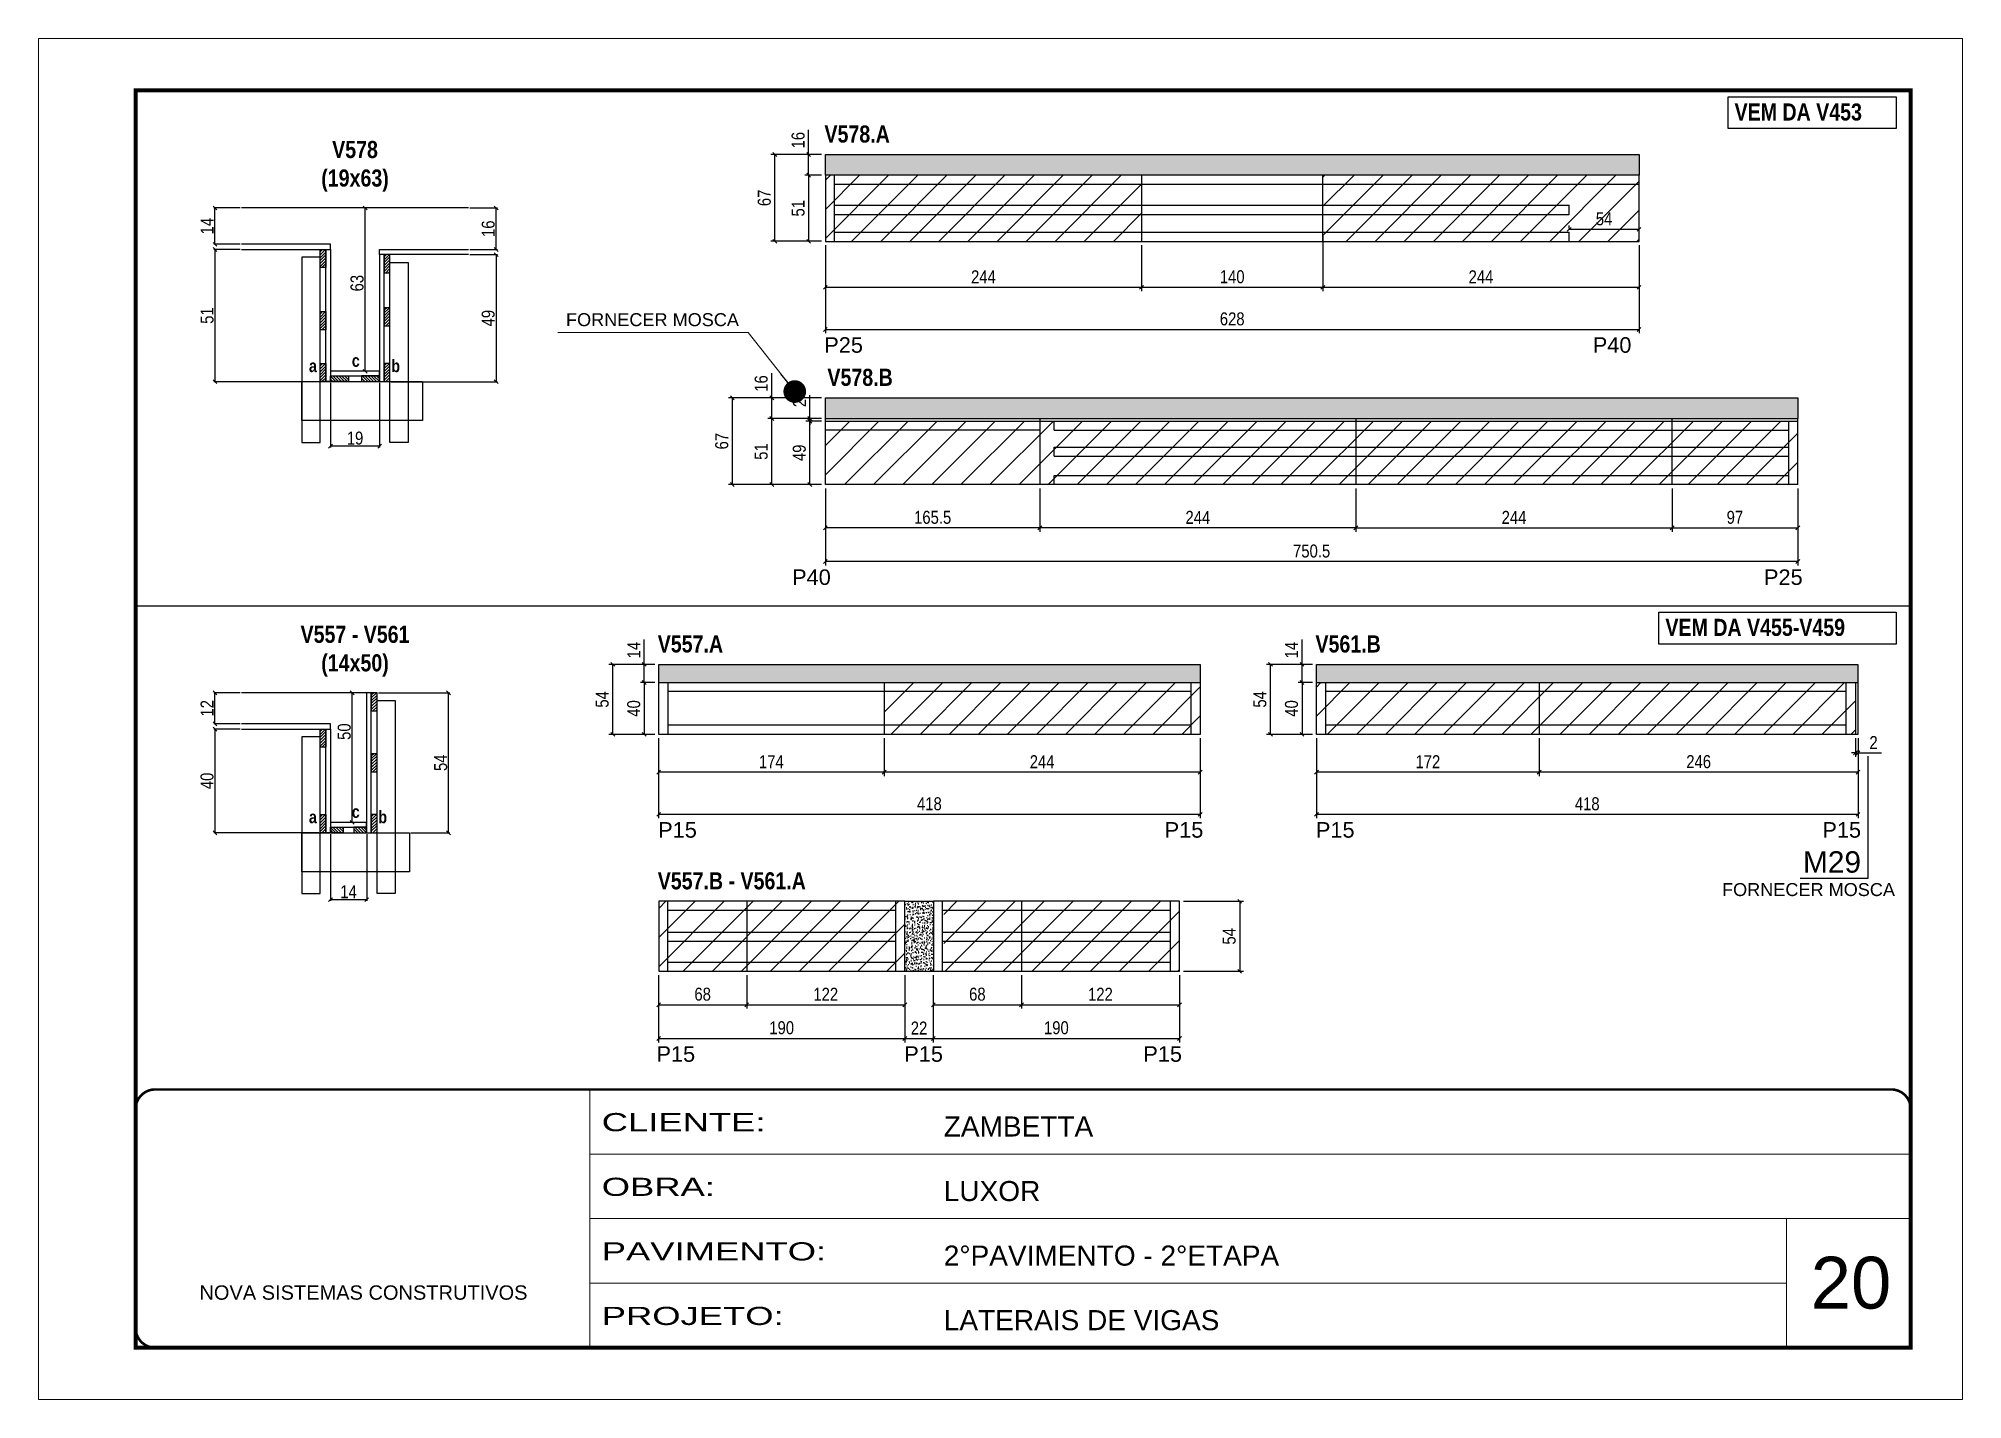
# Model space of a CAD drawing. Extents: x -15895 to 12929, y -2522 to 15173.
# Drawn here: x 8078 to 9563, y 8964 to 10014 of the extents above; entities that cross this region are included whole.
import ezdxf

# ---------------------------------------------------------------- set-up
doc = ezdxf.new("R2010")
doc.units = 0
doc.header["$PDMODE"] = 35
doc.header["$PDSIZE"] = -10
doc.linetypes.add('CONTINUO', pattern=[0])
doc.linetypes.add('DASHED', pattern=[0.75, 0.5, -0.25])
for name, color, linetype in [('5', 5, 'Continuous'), ('COTA', 241, 'Continuous'), ('detalhes', 4, 'Continuous'), ('NOMENCLATURA', 7, 'Continuous'), ('Painéis', 200, 'Continuous'), ('SARR_2.2x7', 40, 'Continuous'), ('SARR_3.5x7', 81, 'Continuous')]:
    doc.layers.add(name, color=color, linetype=linetype)
for name, color, linetype, lineweight in [('CARIMBO', 255, 'Continuous', 9), ('CONCRETO', 251, 'Continuous', 25), ('Folhas', 255, 'Continuous', 9), ('Hachura', 251, 'Continuous', 9), ('SARRAFO DE PRESSAO', 251, 'DASHED', 9)]:
    doc.layers.add(name, color=color, linetype=linetype, lineweight=lineweight)
doc.styles.add('ARIAL', font='arial.ttf')
doc.styles.add('COTA TECNICA', font='techl___.ttf', dxfattribs={"height": 10})
doc.styles.add('COTA TECNICA 2X', font='techl___.ttf', dxfattribs={"height": 10})
doc.styles.get("Standard").update_dxf_attribs({"font": 'arial.ttf'})
doc.styles.add('TECNICA', font='techb___.ttf', dxfattribs={"height": 10})
doc.styles.add('Tecnologia', font='')
doc.styles.get('Tecnologia').set_extended_font_data('Forgotten Futurist')
doc.dimstyles.new('3x', dxfattribs={"dimtxt": 10, "dimasz": 5, "dimexe": 7, "dimexo": 5, "dimgap": 4, "dimtad": 1, "dimdec": 4, "dimlfac": 0.333333, "dimdsep": 46, "dimtxsty": 'Standard', "dimblk": 'DOT', "dimcen": 0.09, "dimclrd": 1, "dimclre": 1, "dimclrt": 2, "dimadec": 0, "dimazin": 2, "dimtfac": 1, "dimtdec": 4, "dimtmove": 0, "dimatfit": 3, "dimldrblk": 'DOT', "dimfxl": 1, "dimtolj": 1, "dimtzin": 0, "dimlwd": 9, "dimlwe": 9, "dimarcsym": 0})
doc.dimstyles.new('PAINEL', dxfattribs={"dimtxt": 10, "dimasz": 3, "dimexe": 3, "dimexo": 3, "dimgap": 3, "dimtad": 1, "dimdec": 1, "dimzin": 12, "dimdsep": 46, "dimtxsty": 'COTA TECNICA', "dimblk1": 'OBLIQUE', "dimblk2": 'OBLIQUE', "dimsah": 1, "dimcen": 0.9, "dimclrd": 4, "dimclre": 4, "dimclrt": 240, "dimadec": 1, "dimazin": 3, "dimtfac": 1, "dimtdec": 1, "dimtmove": 0, "dimatfit": 3, "dimfxl": 1, "dimtolj": 1, "dimtzin": 12, "dimarcsym": 0})
doc.dimstyles.new('SECAO', dxfattribs={"dimscale": 0.333333, "dimtxt": 5, "dimasz": 9, "dimexe": 3, "dimexo": 3, "dimgap": 3, "dimtad": 1, "dimdec": 1, "dimlfac": 0.5, "dimzin": 12, "dimdsep": 46, "dimtxsty": 'COTA TECNICA 2X', "dimblk1": 'OBLIQUE', "dimblk2": 'OBLIQUE', "dimsah": 1, "dimcen": 0.9, "dimclrd": 4, "dimclre": 4, "dimclrt": 240, "dimadec": 1, "dimazin": 3, "dimtfac": 1, "dimtdec": 1, "dimtmove": 0, "dimatfit": 3, "dimfxl": 1, "dimtolj": 1, "dimtzin": 12, "dimarcsym": 0})
pattern_1 = [(135, (41538.6903, -113763.353), (-1.122532015, -1.122532015), [])]
pattern_2 = [(45, (-115217.018, -23472.7219), (-1.122532015, 1.122532015), [])]

msp = doc.modelspace()

# ---------------------------------------------------------------- texts
at = {"layer": '5', "linetype": 'Continuous'}
for s, rotation, p in [('P25', 359.99996, (8684.37, 9771.11)), ('P40', 359.99996, (9277.5, 9771.11)), ('P40', 359.99996, (8659.54, 9591.98)), ('P25', 359.99996, (9409.65, 9591.98)), ('P15', 0.00004, (8556.19, 9397)), ('P15', 0.00004, (8947.09, 9397)), ('P15', 0.00004, (9063.83, 9397)), ('P15', 0.00004, (9454.72, 9397)), ('P15', 0.00004, (8554.87, 9224.11)), ('P15', 359.99996, (8746.13, 9224.11)), ('P15', 359.99996, (8930.62, 9224.11))]:
    msp.add_text(s, height=12, rotation=rotation, dxfattribs=at).set_placement(p)
at = {"layer": 'CARIMBO', "style": 'ARIAL'}
for s, height, p in [('FORNECER MOSCA', 10, (8485.02, 9791.64)), ('FORNECER MOSCA', 10, (9377.25, 9351.96)), ('20', 40, (9445.73, 9033.7))]:
    msp.add_text(s, height=height, dxfattribs=at).set_placement(p)
at = {"layer": 'detalhes', "style": 'TECNICA'}
for s, p in [('a', (8286.63, 9756.18)), ('c', (8319.7, 9760.29)), ('b', (8350.19, 9756.17)), ('a', (8286.63, 9408.17)), ('c', (8319.7, 9412.28)), ('b', (8340.19, 9408.16))]:
    msp.add_text(s, height=9.6, dxfattribs=at).set_placement(p)
at = {"layer": 'NOMENCLATURA', "style": 'TECNICA'}
for s, p in [('VEM DA V453', (9386.93, 9950.27)), ('V578.A', (8684.51, 9933.25)), ('V578.B', (8686.79, 9745.56)), ('VEM DA V455-V459', (9333.55, 9552.65)), ('V557.A', (8555.82, 9539.86)), ('V561.B', (9063.45, 9539.86)), ('V557.B - V561.A', (8555.82, 9357.13))]:
    msp.add_text(s, height=13.2, dxfattribs=at).set_placement(p)
at = {"layer": 'NOMENCLATURA', "linetype": 'Continuous'}
msp.add_text('M29', height=16.5, dxfattribs=at).set_placement((9439.69, 9370.02))
at = {"layer": 'NOMENCLATURA', "char_height": 13.2, "attachment_point": 2, "style": 'TECNICA'}
for s, insert in [('V578\\P(19x63)', (8322.18, 9934.51)), ('V557 - V561\\P(14x50)', (8322.18, 9560.5))]:
    msp.add_mtext_dynamic_manual_height_columns(s, width=300.2766, gutter_width=1, heights=[0], dxfattribs=dict(at, insert=insert))

# ---------------------------------------------------------------- blocks, each defined once
blk = doc.blocks.new('9999999999')
at = {"color": 30, "linetype": 'CONTINUO'}
for p, q in [((98564.6, 34230.2), (98564.6, 34429.4)), ((98564.6, 34379.6), (99584, 34379.6)), ((98564.6, 34329.8), (99488, 34329.8)), ((99584, 34329.8), (99488, 34329.8)), ((99488, 34329.8), (99488, 34230.2)), ((98564.6, 34280), (99488, 34280))]:
    blk.add_line(p, q, dxfattribs=at)
at = {"color": 30, "linetype": 'CONTINUO', "const_width": 2}
blk.add_lwpolyline([(99584, 34230.2), (99584, 34414.4, 0.414214), (99569, 34429.4), (98229, 34429.4, 0.414214), (98214, 34414.4), (98214, 34245.2, 0.414214), (98229, 34230.2), (99584, 34230.2)], format="xyb", dxfattribs=at)
at = {"layer": 'Folhas'}
blk.add_lwpolyline([(98139, 34190.2), (99624, 34190.2), (99624, 35240.2), (98139, 35240.2)], close=True, dxfattribs=at)
at = {"layer": 'Folhas', "color": 30, "const_width": 3}
blk.add_lwpolyline([(98214, 34230.2), (99584, 34230.2), (99584, 35200.2), (98214, 35200.2)], close=True, dxfattribs=at)
at = {"color": 7, "linetype": 'Continuous', "ltscale": 5, "style": 'ARIAL'}
for s, height, p in [('ZAMBETTA', 15.48, (98837.7, 34393.1)), ('LUXOR', 15.48, (98837.7, 34343.3)), ('2°PAVIMENTO - 2°ETAPA', 15.483, (98837.7, 34293.5)), ('NOVA SISTEMAS CONSTRUTIVOS', 11.059, (98263.2, 34267.2)), ('LATERAIS DE VIGAS', 15.483, (98837.7, 34243.7))]:
    blk.add_text(s, height=height, dxfattribs=at).set_placement(p)
at = {"layer": 'Folhas', "color": 7, "style": 'Tecnologia', "width": 1.5}
for s, p in [('CLIENTE:', (98573.7, 34397.2)), ('OBRA:', (98573.7, 34347.3)), ('PAVIMENTO:', (98573.7, 34297.5)), ('PROJETO:', (98573.7, 34247.7))]:
    blk.add_text(s, height=14, dxfattribs=at).set_placement(p)
blk = doc.blocks.new('_Oblique')
at = {"color": 0, "linetype": 'ByBlock', "lineweight": -2}
blk.add_line((-0.5, -0.5), (0.5, 0.5), dxfattribs=at)
blk = doc.blocks.new('*D433')
at = {"layer": 'COTA', "color": 4, "lineweight": -2, "transparency": 16777216}
for p, q in [((8303.2, 9747.8), (8303.2, 9698.1)), ((8341.2, 9747.8), (8341.2, 9698.1)), ((8341.2, 9699.1), (8303.2, 9699.1))]:
    blk.add_line(p, q, dxfattribs=at)
at = {"layer": 'Defpoints', "color": 0, "transparency": 16777216}
for p in [(8303.2, 9748.8), (8341.2, 9748.8), (8303.2, 9699.1)]:
    blk.add_point(p, dxfattribs=at)
at = {"layer": 'COTA', "color": 4, "lineweight": -2, "transparency": 16777216, "xscale": 3, "yscale": 3, "zscale": 3, "rotation": 180}
blk.add_blockref('_Oblique', (8303.2, 9699.1), dxfattribs=at)
at = {"layer": 'COTA', "color": 4, "lineweight": -2, "transparency": 16777216, "xscale": 3, "yscale": 3, "zscale": 3}
blk.add_blockref('_Oblique', (8341.2, 9699.1), dxfattribs=at)
at = {"layer": 'COTA', "color": 240, "transparency": 16777216, "insert": (8322.2, 9705.2), "char_height": 10, "attachment_point": 5, "style": 'COTA TECNICA 2X'}
blk.add_mtext('\\A1;19', dxfattribs=at)
blk = doc.blocks.new('*D434')
at = {"layer": 'COTA', "color": 4, "lineweight": -2, "transparency": 16777216}
for p, q in [((8233.5, 9850.8), (8213.1, 9850.8)), ((8214.1, 9850.8), (8214.1, 9748.8)), ((8294.2, 9748.8), (8213.1, 9748.8))]:
    blk.add_line(p, q, dxfattribs=at)
at = {"layer": 'Defpoints', "color": 0, "transparency": 16777216}
for p in [(8234.5, 9850.8), (8214.1, 9748.8), (8295.2, 9748.8, 0)]:
    blk.add_point(p, dxfattribs=at)
at = {"layer": 'COTA', "color": 4, "lineweight": -2, "transparency": 16777216, "xscale": 3, "yscale": 3, "zscale": 3}
for p, rotation in [((8214.1, 9850.8), 90), ((8214.1, 9748.8), 270)]:
    blk.add_blockref('_Oblique', p, dxfattribs=dict(at, rotation=rotation))
at = {"layer": 'COTA', "color": 240, "transparency": 16777216, "insert": (8208, 9799.8), "char_height": 10, "attachment_point": 5, "rotation": 90, "style": 'COTA TECNICA 2X'}
blk.add_mtext('\\A1;51', dxfattribs=at)
blk = doc.blocks.new('*D435')
at = {"layer": 'COTA', "color": 4, "lineweight": -2, "transparency": 16777216}
for p, q in [((8410.9, 9846.8), (8432.1, 9846.8)), ((8431.1, 9846.8), (8431.1, 9748.8)), ((8350.2, 9748.8), (8432.1, 9748.8))]:
    blk.add_line(p, q, dxfattribs=at)
at = {"layer": 'Defpoints', "color": 0, "transparency": 16777216}
for p in [(8409.9, 9846.8), (8349.2, 9748.8, 0), (8431.1, 9748.8)]:
    blk.add_point(p, dxfattribs=at)
at = {"layer": 'COTA', "color": 4, "lineweight": -2, "transparency": 16777216, "xscale": 3, "yscale": 3, "zscale": 3}
for p, rotation in [((8431.1, 9846.8), 90), ((8431.1, 9748.8), 270)]:
    blk.add_blockref('_Oblique', p, dxfattribs=dict(at, rotation=rotation))
at = {"layer": 'COTA', "color": 240, "transparency": 16777216, "insert": (8425, 9797.8), "char_height": 10, "attachment_point": 5, "rotation": 90, "style": 'COTA TECNICA 2X'}
blk.add_mtext('\\A1;49', dxfattribs=at)
blk = doc.blocks.new('*D436')
at = {"layer": 'COTA', "color": 4, "lineweight": -2, "transparency": 16777216}
for p, q in [((8340.2, 9882.8), (8329, 9882.8)), ((8330, 9756.8), (8330, 9882.8)), ((8340.2, 9756.8), (8329, 9756.8))]:
    blk.add_line(p, q, dxfattribs=at)
at = {"layer": 'Defpoints', "color": 0, "transparency": 16777216}
for p in [(8330, 9882.8), (8341.2, 9882.8), (8341.2, 9756.8)]:
    blk.add_point(p, dxfattribs=at)
at = {"layer": 'COTA', "color": 4, "lineweight": -2, "transparency": 16777216, "xscale": 3, "yscale": 3, "zscale": 3}
for p, rotation in [((8330, 9882.8), 90), ((8330, 9756.8), 270)]:
    blk.add_blockref('_Oblique', p, dxfattribs=dict(at, rotation=rotation))
at = {"layer": 'COTA', "color": 240, "transparency": 16777216, "insert": (8323.8, 9824.8), "char_height": 10, "attachment_point": 5, "rotation": 90, "style": 'COTA TECNICA 2X'}
blk.add_mtext('\\A1;63', dxfattribs=at)
blk = doc.blocks.new('*D437')
at = {"layer": 'COTA', "color": 4, "lineweight": -2, "transparency": 16777216}
for p, q in [((8410.9, 9882.8), (8432.1, 9882.8)), ((8431.1, 9850.8), (8431.1, 9882.8)), ((8410.9, 9850.8), (8432.1, 9850.8))]:
    blk.add_line(p, q, dxfattribs=at)
at = {"layer": 'Defpoints', "color": 0, "transparency": 16777216}
for p in [(8409.9, 9882.8), (8431.1, 9882.8), (8409.9, 9850.8)]:
    blk.add_point(p, dxfattribs=at)
at = {"layer": 'COTA', "color": 4, "lineweight": -2, "transparency": 16777216, "xscale": 3, "yscale": 3, "zscale": 3}
for p, rotation in [((8431.1, 9882.8), 90), ((8431.1, 9850.8), 270)]:
    blk.add_blockref('_Oblique', p, dxfattribs=dict(at, rotation=rotation))
at = {"layer": 'COTA', "color": 240, "transparency": 16777216, "insert": (8425, 9866.8), "char_height": 10, "attachment_point": 5, "rotation": 90, "style": 'COTA TECNICA 2X'}
blk.add_mtext('\\A1;16', dxfattribs=at)
blk = doc.blocks.new('*D438')
at = {"layer": 'COTA', "color": 4, "lineweight": -2, "transparency": 16777216}
for p, q in [((8233.5, 9882.8), (8213.1, 9882.8)), ((8214.1, 9854.8), (8214.1, 9882.8)), ((8233.5, 9854.8), (8213.1, 9854.8))]:
    blk.add_line(p, q, dxfattribs=at)
at = {"layer": 'Defpoints', "color": 0, "transparency": 16777216}
for p in [(8214.1, 9882.8), (8234.5, 9882.8), (8234.5, 9854.8)]:
    blk.add_point(p, dxfattribs=at)
at = {"layer": 'COTA', "color": 4, "lineweight": -2, "transparency": 16777216, "xscale": 3, "yscale": 3, "zscale": 3}
for p, rotation in [((8214.1, 9882.8), 90), ((8214.1, 9854.8), 270)]:
    blk.add_blockref('_Oblique', p, dxfattribs=dict(at, rotation=rotation))
at = {"layer": 'COTA', "color": 240, "transparency": 16777216, "insert": (8208, 9868.8), "char_height": 10, "attachment_point": 5, "rotation": 90, "style": 'COTA TECNICA 2X'}
blk.add_mtext('\\A1;14', dxfattribs=at)
blk = doc.blocks.new('*D441')
at = {"layer": 'COTA', "color": 4, "lineweight": -2, "transparency": 16777216}
for p, q in [((8685.2, 9854.1), (8685.2, 9786.1)), ((9313.2, 9854.1), (9313.2, 9786.1)), ((8685.2, 9789.1), (9313.2, 9789.1))]:
    blk.add_line(p, q, dxfattribs=at)
at = {"layer": 'Defpoints', "color": 0, "transparency": 16777216}
for p in [(8685.2, 9857.1), (9313.2, 9857.1), (9313.2, 9789.1)]:
    blk.add_point(p, dxfattribs=at)
at = {"layer": 'COTA', "color": 4, "lineweight": -2, "transparency": 16777216, "xscale": 3, "yscale": 3, "zscale": 3, "rotation": 180}
blk.add_blockref('_Oblique', (8685.2, 9789.1), dxfattribs=at)
at = {"layer": 'COTA', "color": 4, "lineweight": -2, "transparency": 16777216, "xscale": 3, "yscale": 3, "zscale": 3}
blk.add_blockref('_Oblique', (9313.2, 9789.1), dxfattribs=at)
at = {"layer": 'COTA', "color": 240, "transparency": 16777216, "insert": (8999.2, 9797.2), "char_height": 10, "attachment_point": 5, "style": 'COTA TECNICA'}
blk.add_mtext('\\A1;628', dxfattribs=at)
blk = doc.blocks.new('*D442')
at = {"layer": 'COTA', "color": 4, "lineweight": -2, "transparency": 16777216}
for p, q in [((8685.2, 9854.1), (8685.2, 9818.6)), ((8929.2, 9854.1), (8929.2, 9818.6)), ((8685.2, 9821.6), (8929.2, 9821.6))]:
    blk.add_line(p, q, dxfattribs=at)
at = {"layer": 'Defpoints', "color": 0, "transparency": 16777216}
for p in [(8685.2, 9857.1), (8929.2, 9857.1), (8929.2, 9821.6)]:
    blk.add_point(p, dxfattribs=at)
at = {"layer": 'COTA', "color": 4, "lineweight": -2, "transparency": 16777216, "xscale": 3, "yscale": 3, "zscale": 3, "rotation": 180}
blk.add_blockref('_Oblique', (8685.2, 9821.6), dxfattribs=at)
at = {"layer": 'COTA', "color": 4, "lineweight": -2, "transparency": 16777216, "xscale": 3, "yscale": 3, "zscale": 3}
blk.add_blockref('_Oblique', (8929.2, 9821.6), dxfattribs=at)
at = {"layer": 'COTA', "color": 240, "transparency": 16777216, "insert": (8807.2, 9829.7), "char_height": 10, "attachment_point": 5, "style": 'COTA TECNICA'}
blk.add_mtext('\\A1;244', dxfattribs=at)
blk = doc.blocks.new('*D439')
at = {"layer": 'COTA', "color": 4, "lineweight": -2, "transparency": 16777216}
for p, q in [((9069.2, 9861.1), (9069.2, 9818.6)), ((9313.2, 9854.1), (9313.2, 9818.6)), ((9069.2, 9821.6), (9313.2, 9821.6))]:
    blk.add_line(p, q, dxfattribs=at)
at = {"layer": 'Defpoints', "color": 0, "transparency": 16777216}
for p in [(9069.2, 9864.1), (9313.2, 9857.1), (9313.2, 9821.6)]:
    blk.add_point(p, dxfattribs=at)
at = {"layer": 'COTA', "color": 4, "lineweight": -2, "transparency": 16777216, "xscale": 3, "yscale": 3, "zscale": 3, "rotation": 180}
blk.add_blockref('_Oblique', (9069.2, 9821.6), dxfattribs=at)
at = {"layer": 'COTA', "color": 4, "lineweight": -2, "transparency": 16777216, "xscale": 3, "yscale": 3, "zscale": 3}
blk.add_blockref('_Oblique', (9313.2, 9821.6), dxfattribs=at)
at = {"layer": 'COTA', "color": 240, "transparency": 16777216, "insert": (9191.2, 9829.7), "char_height": 10, "attachment_point": 5, "style": 'COTA TECNICA'}
blk.add_mtext('\\A1;244', dxfattribs=at)
blk = doc.blocks.new('*D443')
at = {"layer": 'COTA', "color": 4, "lineweight": -2, "transparency": 16777216}
for p, q in [((8682.2, 9908.1), (8669.3, 9908.1)), ((8672.3, 9908.1), (8672.3, 9857.1)), ((8682.2, 9857.1), (8669.3, 9857.1))]:
    blk.add_line(p, q, dxfattribs=at)
at = {"layer": 'Defpoints', "color": 0, "transparency": 16777216}
for p in [(8685.2, 9908.1), (8672.3, 9857.1), (8685.2, 9857.1)]:
    blk.add_point(p, dxfattribs=at)
at = {"layer": 'COTA', "color": 4, "lineweight": -2, "transparency": 16777216, "xscale": 3, "yscale": 3, "zscale": 3}
for p, rotation in [((8672.3, 9908.1), 90), ((8672.3, 9857.1), 270)]:
    blk.add_blockref('_Oblique', p, dxfattribs=dict(at, rotation=rotation))
at = {"layer": 'COTA', "color": 240, "transparency": 16777216, "insert": (8664.2, 9882.6), "char_height": 10, "attachment_point": 5, "rotation": 90, "style": 'COTA TECNICA'}
blk.add_mtext('\\A1;51', dxfattribs=at)
blk = doc.blocks.new('*D444')
at = {"layer": 'COTA', "color": 4, "lineweight": -2, "transparency": 16777216}
for p, q in [((8672.3, 9924.1), (8672.3, 9943.1)), ((8682.2, 9924.1), (8669.3, 9924.1)), ((8672.3, 9908.1), (8672.3, 9924.1)), ((8682.2, 9908.1), (8669.3, 9908.1))]:
    blk.add_line(p, q, dxfattribs=at)
at = {"layer": 'Defpoints', "color": 0, "transparency": 16777216}
for p in [(8672.3, 9924.1), (8685.2, 9924.1), (8685.2, 9908.1)]:
    blk.add_point(p, dxfattribs=at)
at = {"layer": 'COTA', "color": 4, "lineweight": -2, "transparency": 16777216, "xscale": 3, "yscale": 3, "zscale": 3}
for p, rotation in [((8672.3, 9924.1), 90), ((8672.3, 9908.1), 270)]:
    blk.add_blockref('_Oblique', p, dxfattribs=dict(at, rotation=rotation))
at = {"layer": 'COTA', "color": 240, "transparency": 16777216, "insert": (8664.2, 9935.1), "char_height": 10, "attachment_point": 5, "rotation": 90, "style": 'COTA TECNICA'}
blk.add_mtext('\\A1;16', dxfattribs=at)
blk = doc.blocks.new('*D445')
at = {"layer": 'COTA', "color": 4, "lineweight": -2, "transparency": 16777216}
for p, q in [((8682.2, 9924.1), (8643.2, 9924.1)), ((8646.2, 9857.1), (8646.2, 9924.1)), ((8682.2, 9857.1), (8643.2, 9857.1))]:
    blk.add_line(p, q, dxfattribs=at)
at = {"layer": 'Defpoints', "color": 0, "transparency": 16777216}
for p in [(8646.2, 9924.1), (8685.2, 9924.1), (8685.2, 9857.1)]:
    blk.add_point(p, dxfattribs=at)
at = {"layer": 'COTA', "color": 4, "lineweight": -2, "transparency": 16777216, "xscale": 3, "yscale": 3, "zscale": 3}
for p, rotation in [((8646.2, 9924.1), 90), ((8646.2, 9857.1), 270)]:
    blk.add_blockref('_Oblique', p, dxfattribs=dict(at, rotation=rotation))
at = {"layer": 'COTA', "color": 240, "transparency": 16777216, "insert": (8638.1, 9890.6), "char_height": 10, "attachment_point": 5, "rotation": 90, "style": 'COTA TECNICA'}
blk.add_mtext('\\A1;67', dxfattribs=at)
blk = doc.blocks.new('*D440')
at = {"layer": 'COTA', "color": 4, "lineweight": -2, "transparency": 16777216}
for p, q in [((8929.2, 9854.1), (8929.2, 9818.6)), ((9069.2, 9854.1), (9069.2, 9818.6)), ((8929.2, 9821.6), (9069.2, 9821.6))]:
    blk.add_line(p, q, dxfattribs=at)
at = {"layer": 'Defpoints', "color": 0, "transparency": 16777216}
for p in [(8929.2, 9857.1), (9069.2, 9857.1), (9069.2, 9821.6)]:
    blk.add_point(p, dxfattribs=at)
at = {"layer": 'COTA', "color": 4, "lineweight": -2, "transparency": 16777216, "xscale": 3, "yscale": 3, "zscale": 3, "rotation": 180}
blk.add_blockref('_Oblique', (8929.2, 9821.6), dxfattribs=at)
at = {"layer": 'COTA', "color": 4, "lineweight": -2, "transparency": 16777216, "xscale": 3, "yscale": 3, "zscale": 3}
blk.add_blockref('_Oblique', (9069.2, 9821.6), dxfattribs=at)
at = {"layer": 'COTA', "color": 240, "transparency": 16777216, "insert": (8999.2, 9829.7), "char_height": 10, "attachment_point": 5, "style": 'COTA TECNICA'}
blk.add_mtext('\\A1;140', dxfattribs=at)
blk = doc.blocks.new('*D446')
at = {"layer": 'COTA', "color": 4, "lineweight": -2, "transparency": 16777216}
for p, q in [((9259.2, 9867.1), (9259.2, 9869.3)), ((9313.2, 9866.3), (9259.2, 9866.3)), ((9313.2, 9860.1), (9313.2, 9869.3))]:
    blk.add_line(p, q, dxfattribs=at)
at = {"layer": 'Defpoints', "color": 0, "transparency": 16777216}
for p in [(9259.2, 9866.3), (9259.2, 9864.1), (9313.2, 9857.1)]:
    blk.add_point(p, dxfattribs=at)
at = {"layer": 'COTA', "color": 4, "lineweight": -2, "transparency": 16777216, "xscale": 3, "yscale": 3, "zscale": 3, "rotation": 180}
blk.add_blockref('_Oblique', (9259.2, 9866.3), dxfattribs=at)
at = {"layer": 'COTA', "color": 4, "lineweight": -2, "transparency": 16777216, "xscale": 3, "yscale": 3, "zscale": 3}
blk.add_blockref('_Oblique', (9313.2, 9866.3), dxfattribs=at)
at = {"layer": 'COTA', "color": 240, "transparency": 16777216, "insert": (9286.2, 9874.4), "char_height": 10, "attachment_point": 5, "style": 'COTA TECNICA'}
blk.add_mtext('\\A1;54', dxfattribs=at)
blk = doc.blocks.new('*D447')
at = {"layer": 'COTA', "color": 4, "lineweight": -2, "transparency": 16777216}
for p, q in [((8685.2, 9666.4), (8685.2, 9607)), ((9435.7, 9666.4), (9435.7, 9607)), ((9435.7, 9610), (8685.2, 9610))]:
    blk.add_line(p, q, dxfattribs=at)
at = {"layer": 'Defpoints', "color": 0, "transparency": 16777216}
for p in [(8685.2, 9669.4), (9435.7, 9669.4), (8685.2, 9610)]:
    blk.add_point(p, dxfattribs=at)
at = {"layer": 'COTA', "color": 4, "lineweight": -2, "transparency": 16777216, "xscale": 3, "yscale": 3, "zscale": 3, "rotation": 180}
blk.add_blockref('_Oblique', (8685.2, 9610), dxfattribs=at)
at = {"layer": 'COTA', "color": 4, "lineweight": -2, "transparency": 16777216, "xscale": 3, "yscale": 3, "zscale": 3}
blk.add_blockref('_Oblique', (9435.7, 9610), dxfattribs=at)
at = {"layer": 'COTA', "color": 240, "transparency": 16777216, "insert": (9060.5, 9618.1), "char_height": 10, "attachment_point": 5, "style": 'COTA TECNICA'}
blk.add_mtext('\\A1;750.5', dxfattribs=at)
blk = doc.blocks.new('*D448')
at = {"layer": 'COTA', "color": 4, "lineweight": -2, "transparency": 16777216}
for p, q in [((8850.7, 9666.4), (8850.7, 9633)), ((9094.7, 9666.4), (9094.7, 9633)), ((9094.7, 9636), (8850.7, 9636))]:
    blk.add_line(p, q, dxfattribs=at)
at = {"layer": 'Defpoints', "color": 0, "transparency": 16777216}
for p in [(8850.7, 9669.4), (9094.7, 9669.4), (8850.7, 9636)]:
    blk.add_point(p, dxfattribs=at)
at = {"layer": 'COTA', "color": 4, "lineweight": -2, "transparency": 16777216, "xscale": 3, "yscale": 3, "zscale": 3, "rotation": 180}
blk.add_blockref('_Oblique', (8850.7, 9636), dxfattribs=at)
at = {"layer": 'COTA', "color": 4, "lineweight": -2, "transparency": 16777216, "xscale": 3, "yscale": 3, "zscale": 3}
blk.add_blockref('_Oblique', (9094.7, 9636), dxfattribs=at)
at = {"layer": 'COTA', "color": 240, "transparency": 16777216, "insert": (8972.7, 9644.1), "char_height": 10, "attachment_point": 5, "style": 'COTA TECNICA'}
blk.add_mtext('\\A1;244', dxfattribs=at)
blk = doc.blocks.new('*D449')
at = {"layer": 'COTA', "color": 4, "lineweight": -2, "transparency": 16777216}
for p, q in [((8685.2, 9666.4), (8685.2, 9633)), ((8850.7, 9666.4), (8850.7, 9633)), ((8850.7, 9636), (8685.2, 9636))]:
    blk.add_line(p, q, dxfattribs=at)
at = {"layer": 'Defpoints', "color": 0, "transparency": 16777216}
for p in [(8685.2, 9669.4), (8850.7, 9669.4), (8685.2, 9636)]:
    blk.add_point(p, dxfattribs=at)
at = {"layer": 'COTA', "color": 4, "lineweight": -2, "transparency": 16777216, "xscale": 3, "yscale": 3, "zscale": 3, "rotation": 180}
blk.add_blockref('_Oblique', (8685.2, 9636), dxfattribs=at)
at = {"layer": 'COTA', "color": 4, "lineweight": -2, "transparency": 16777216, "xscale": 3, "yscale": 3, "zscale": 3}
blk.add_blockref('_Oblique', (8850.7, 9636), dxfattribs=at)
at = {"layer": 'COTA', "color": 240, "transparency": 16777216, "insert": (8768, 9644.1), "char_height": 10, "attachment_point": 5, "style": 'COTA TECNICA'}
blk.add_mtext('\\A1;165.5', dxfattribs=at)
blk = doc.blocks.new('*D732')
at = {"layer": 'COTA', "color": 4, "lineweight": -2, "transparency": 16777216}
for p, q in [((9094.7, 9666.4), (9094.7, 9633)), ((9338.7, 9666.4), (9338.7, 9633)), ((9094.7, 9636), (9338.7, 9636))]:
    blk.add_line(p, q, dxfattribs=at)
at = {"layer": 'Defpoints', "color": 0, "transparency": 16777216}
for p in [(9094.7, 9669.4), (9338.7, 9669.4), (9338.7, 9636)]:
    blk.add_point(p, dxfattribs=at)
at = {"layer": 'COTA', "color": 4, "lineweight": -2, "transparency": 16777216, "xscale": 3, "yscale": 3, "zscale": 3, "rotation": 180}
blk.add_blockref('_Oblique', (9094.7, 9636), dxfattribs=at)
at = {"layer": 'COTA', "color": 4, "lineweight": -2, "transparency": 16777216, "xscale": 3, "yscale": 3, "zscale": 3}
blk.add_blockref('_Oblique', (9338.7, 9636), dxfattribs=at)
at = {"layer": 'COTA', "color": 240, "transparency": 16777216, "insert": (9216.7, 9644.1), "char_height": 10, "attachment_point": 5, "style": 'COTA TECNICA'}
blk.add_mtext('\\A1;244', dxfattribs=at)
blk = doc.blocks.new('*D733')
at = {"layer": 'COTA', "color": 4, "lineweight": -2, "transparency": 16777216}
for p, q in [((9338.7, 9666.4), (9338.7, 9633)), ((9435.7, 9666.4), (9435.7, 9633)), ((9338.7, 9636), (9435.7, 9636))]:
    blk.add_line(p, q, dxfattribs=at)
at = {"layer": 'Defpoints', "color": 0, "transparency": 16777216}
for p in [(9338.7, 9669.4), (9435.7, 9669.4), (9435.7, 9636)]:
    blk.add_point(p, dxfattribs=at)
at = {"layer": 'COTA', "color": 4, "lineweight": -2, "transparency": 16777216, "xscale": 3, "yscale": 3, "zscale": 3, "rotation": 180}
blk.add_blockref('_Oblique', (9338.7, 9636), dxfattribs=at)
at = {"layer": 'COTA', "color": 4, "lineweight": -2, "transparency": 16777216, "xscale": 3, "yscale": 3, "zscale": 3}
blk.add_blockref('_Oblique', (9435.7, 9636), dxfattribs=at)
at = {"layer": 'COTA', "color": 240, "transparency": 16777216, "insert": (9387.2, 9644.1), "char_height": 10, "attachment_point": 5, "style": 'COTA TECNICA'}
blk.add_mtext('\\A1;97', dxfattribs=at)
blk = doc.blocks.new('*D734')
at = {"layer": 'COTA', "color": 4, "lineweight": -2, "transparency": 16777216}
for p, q in [((8682.2, 9720.4), (8640.8, 9720.4)), ((8643.8, 9669.4), (8643.8, 9720.4)), ((8682.2, 9669.4), (8640.8, 9669.4))]:
    blk.add_line(p, q, dxfattribs=at)
at = {"layer": 'Defpoints', "color": 0, "transparency": 16777216}
for p in [(8643.8, 9720.4), (8685.2, 9720.4), (8685.2, 9669.4)]:
    blk.add_point(p, dxfattribs=at)
at = {"layer": 'COTA', "color": 4, "lineweight": -2, "transparency": 16777216, "xscale": 3, "yscale": 3, "zscale": 3}
for p, rotation in [((8643.8, 9720.4), 90), ((8643.8, 9669.4), 270)]:
    blk.add_blockref('_Oblique', p, dxfattribs=dict(at, rotation=rotation))
at = {"layer": 'COTA', "color": 240, "transparency": 16777216, "insert": (8635.7, 9694.9), "char_height": 10, "attachment_point": 5, "rotation": 90, "style": 'COTA TECNICA'}
blk.add_mtext('\\A1;51', dxfattribs=at)
blk = doc.blocks.new('*D735')
at = {"layer": 'COTA', "color": 4, "lineweight": -2, "transparency": 16777216}
for p, q in [((8643.8, 9736.4), (8643.8, 9755.4)), ((8682.2, 9736.4), (8640.8, 9736.4)), ((8643.8, 9720.4), (8643.8, 9736.4)), ((8682.2, 9720.4), (8640.8, 9720.4))]:
    blk.add_line(p, q, dxfattribs=at)
at = {"layer": 'Defpoints', "color": 0, "transparency": 16777216}
for p in [(8643.8, 9736.4), (8685.2, 9736.4), (8685.2, 9720.4)]:
    blk.add_point(p, dxfattribs=at)
at = {"layer": 'COTA', "color": 4, "lineweight": -2, "transparency": 16777216, "xscale": 3, "yscale": 3, "zscale": 3}
for p, rotation in [((8643.8, 9736.4), 90), ((8643.8, 9720.4), 270)]:
    blk.add_blockref('_Oblique', p, dxfattribs=dict(at, rotation=rotation))
at = {"layer": 'COTA', "color": 240, "transparency": 16777216, "insert": (8635.7, 9747.4), "char_height": 10, "attachment_point": 5, "rotation": 90, "style": 'COTA TECNICA'}
blk.add_mtext('\\A1;16', dxfattribs=at)
blk = doc.blocks.new('*D736')
at = {"layer": 'COTA', "color": 4, "lineweight": -2, "transparency": 16777216}
for p, q in [((8682.2, 9736.4), (8610.4, 9736.4)), ((8613.4, 9669.4), (8613.4, 9736.4)), ((8682.2, 9669.4), (8610.4, 9669.4))]:
    blk.add_line(p, q, dxfattribs=at)
at = {"layer": 'Defpoints', "color": 0, "transparency": 16777216}
for p in [(8613.4, 9736.4), (8685.2, 9736.4), (8685.2, 9669.4)]:
    blk.add_point(p, dxfattribs=at)
at = {"layer": 'COTA', "color": 4, "lineweight": -2, "transparency": 16777216, "xscale": 3, "yscale": 3, "zscale": 3}
for p, rotation in [((8613.4, 9736.4), 90), ((8613.4, 9669.4), 270)]:
    blk.add_blockref('_Oblique', p, dxfattribs=dict(at, rotation=rotation))
at = {"layer": 'COTA', "color": 240, "transparency": 16777216, "insert": (8605.3, 9702.9), "char_height": 10, "attachment_point": 5, "rotation": 90, "style": 'COTA TECNICA'}
blk.add_mtext('\\A1;67', dxfattribs=at)
blk = doc.blocks.new('*D737')
at = {"layer": 'COTA', "color": 4, "lineweight": -2, "transparency": 16777216}
for p, q in [((8682.2, 9718.4), (8670.2, 9718.4)), ((8673.2, 9669.4), (8673.2, 9718.4)), ((8682.2, 9669.4), (8670.2, 9669.4))]:
    blk.add_line(p, q, dxfattribs=at)
at = {"layer": 'Defpoints', "color": 0, "transparency": 16777216}
for p in [(8673.2, 9718.4), (8685.2, 9718.4), (8685.2, 9669.4)]:
    blk.add_point(p, dxfattribs=at)
at = {"layer": 'COTA', "color": 4, "lineweight": -2, "transparency": 16777216, "xscale": 3, "yscale": 3, "zscale": 3}
for p, rotation in [((8673.2, 9718.4), 90), ((8673.2, 9669.4), 270)]:
    blk.add_blockref('_Oblique', p, dxfattribs=dict(at, rotation=rotation))
at = {"layer": 'COTA', "color": 240, "transparency": 16777216, "insert": (8665.1, 9693.9), "char_height": 10, "attachment_point": 5, "rotation": 90, "style": 'COTA TECNICA'}
blk.add_mtext('\\A1;49', dxfattribs=at)
blk = doc.blocks.new('*D738')
at = {"layer": 'COTA', "color": 4, "lineweight": -2, "transparency": 16777216}
for p, q in [((8673.2, 9720.4), (8673.2, 9738.5)), ((8682.2, 9720.4), (8670.2, 9720.4)), ((8682.2, 9718.4), (8670.2, 9718.4)), ((8673.2, 9718.4), (8673.2, 9720.4)), ((8673.2, 9718.4), (8673.2, 9715.4))]:
    blk.add_line(p, q, dxfattribs=at)
at = {"layer": 'Defpoints', "color": 0, "transparency": 16777216}
for p in [(8673.2, 9720.4), (8685.2, 9720.4), (8685.2, 9718.4)]:
    blk.add_point(p, dxfattribs=at)
at = {"layer": 'COTA', "color": 4, "lineweight": -2, "transparency": 16777216, "xscale": 3, "yscale": 3, "zscale": 3}
for p, rotation in [((8673.2, 9720.4), 270), ((8673.2, 9718.4), 90)]:
    blk.add_blockref('_Oblique', p, dxfattribs=dict(at, rotation=rotation))
at = {"layer": 'COTA', "color": 240, "transparency": 16777216, "insert": (8665.2, 9732.4), "char_height": 10, "attachment_point": 5, "rotation": 90, "style": 'COTA TECNICA'}
blk.add_mtext('\\A1;2', dxfattribs=at)
blk = doc.blocks.new('_Dot')
at = {"color": 0, "linetype": 'ByBlock', "lineweight": -2}
blk.add_line((-0.5, 0), (-1, 0), dxfattribs=at)
at = {"color": 0, "linetype": 'ByBlock', "const_width": 0.5}
blk.add_lwpolyline([(-0.25, 0, 1), (0.25, 0, 1)], format="xyb", close=True, dxfattribs=at)
blk = doc.blocks.new('*D739')
at = {"layer": 'COTA', "color": 4, "lineweight": -2, "transparency": 16777216}
for p, q in [((8233.5, 9480.8), (8213.1, 9480.8)), ((8214.1, 9480.8), (8214.1, 9400.8)), ((8294.2, 9400.8), (8213.1, 9400.8))]:
    blk.add_line(p, q, dxfattribs=at)
at = {"layer": 'Defpoints', "color": 0, "transparency": 16777216}
for p in [(8234.5, 9480.8), (8214.1, 9400.8), (8295.2, 9400.8, 0)]:
    blk.add_point(p, dxfattribs=at)
at = {"layer": 'COTA', "color": 4, "lineweight": -2, "transparency": 16777216, "xscale": 3, "yscale": 3, "zscale": 3}
for p, rotation in [((8214.1, 9480.8), 90), ((8214.1, 9400.8), 270)]:
    blk.add_blockref('_Oblique', p, dxfattribs=dict(at, rotation=rotation))
at = {"layer": 'COTA', "color": 240, "transparency": 16777216, "insert": (8208, 9440.8), "char_height": 10, "attachment_point": 5, "rotation": 90, "style": 'COTA TECNICA 2X'}
blk.add_mtext('\\A1;40', dxfattribs=at)
blk = doc.blocks.new('*D740')
at = {"layer": 'COTA', "color": 4, "lineweight": -2, "transparency": 16777216}
for p, q in [((8330.2, 9508.8), (8319, 9508.8)), ((8320, 9408.8), (8320, 9508.8)), ((8330.2, 9408.8), (8319, 9408.8))]:
    blk.add_line(p, q, dxfattribs=at)
at = {"layer": 'Defpoints', "color": 0, "transparency": 16777216}
for p in [(8320, 9508.8), (8331.2, 9508.8), (8331.2, 9408.8)]:
    blk.add_point(p, dxfattribs=at)
at = {"layer": 'COTA', "color": 4, "lineweight": -2, "transparency": 16777216, "xscale": 3, "yscale": 3, "zscale": 3}
for p, rotation in [((8320, 9508.8), 90), ((8320, 9408.8), 270)]:
    blk.add_blockref('_Oblique', p, dxfattribs=dict(at, rotation=rotation))
at = {"layer": 'COTA', "color": 240, "transparency": 16777216, "insert": (8313.9, 9478.8), "char_height": 10, "attachment_point": 5, "rotation": 90, "style": 'COTA TECNICA 2X'}
blk.add_mtext('\\A1;50', dxfattribs=at)
blk = doc.blocks.new('*D741')
at = {"layer": 'COTA', "color": 4, "lineweight": -2, "transparency": 16777216}
for p, q in [((8233.5, 9508.8), (8213.1, 9508.8)), ((8214.1, 9484.8), (8214.1, 9508.8)), ((8233.5, 9484.8), (8213.1, 9484.8))]:
    blk.add_line(p, q, dxfattribs=at)
at = {"layer": 'Defpoints', "color": 0, "transparency": 16777216}
for p in [(8214.1, 9508.8), (8234.5, 9508.8), (8234.5, 9484.8)]:
    blk.add_point(p, dxfattribs=at)
at = {"layer": 'COTA', "color": 4, "lineweight": -2, "transparency": 16777216, "xscale": 3, "yscale": 3, "zscale": 3}
for p, rotation in [((8214.1, 9508.8), 90), ((8214.1, 9484.8), 270)]:
    blk.add_blockref('_Oblique', p, dxfattribs=dict(at, rotation=rotation))
at = {"layer": 'COTA', "color": 240, "transparency": 16777216, "insert": (8208, 9496.8), "char_height": 10, "attachment_point": 5, "rotation": 90, "style": 'COTA TECNICA 2X'}
blk.add_mtext('\\A1;12', dxfattribs=at)
blk = doc.blocks.new('*D742')
at = {"layer": 'COTA', "color": 4, "lineweight": -2, "transparency": 16777216}
for p, q in [((8340.2, 9508.8), (8395.4, 9508.8)), ((8394.4, 9400.8), (8394.4, 9508.8)), ((8365.3, 9400.8), (8395.4, 9400.8))]:
    blk.add_line(p, q, dxfattribs=at)
at = {"layer": 'Defpoints', "color": 0, "transparency": 16777216}
for p in [(8339.2, 9508.8), (8394.4, 9508.8), (8364.3, 9400.8)]:
    blk.add_point(p, dxfattribs=at)
at = {"layer": 'COTA', "color": 4, "lineweight": -2, "transparency": 16777216, "xscale": 3, "yscale": 3, "zscale": 3}
for p, rotation in [((8394.4, 9508.8), 90), ((8394.4, 9400.8), 270)]:
    blk.add_blockref('_Oblique', p, dxfattribs=dict(at, rotation=rotation))
at = {"layer": 'COTA', "color": 240, "transparency": 16777216, "insert": (8388.3, 9454.8), "char_height": 10, "attachment_point": 5, "rotation": 90, "style": 'COTA TECNICA 2X'}
blk.add_mtext('\\A1;54', dxfattribs=at)
blk = doc.blocks.new('*D750')
at = {"layer": 'COTA', "color": 4, "lineweight": -2, "transparency": 16777216}
for p, q in [((8303.2, 9399.8), (8303.2, 9348.2)), ((8331.2, 9399.8), (8331.2, 9348.2)), ((8303.2, 9349.2), (8331.2, 9349.2))]:
    blk.add_line(p, q, dxfattribs=at)
at = {"layer": 'Defpoints', "color": 0, "transparency": 16777216}
for p in [(8303.2, 9400.8), (8331.2, 9400.8), (8331.2, 9349.2)]:
    blk.add_point(p, dxfattribs=at)
at = {"layer": 'COTA', "color": 4, "lineweight": -2, "transparency": 16777216, "xscale": 3, "yscale": 3, "zscale": 3, "rotation": 180}
blk.add_blockref('_Oblique', (8303.2, 9349.2), dxfattribs=at)
at = {"layer": 'COTA', "color": 4, "lineweight": -2, "transparency": 16777216, "xscale": 3, "yscale": 3, "zscale": 3}
blk.add_blockref('_Oblique', (8331.2, 9349.2), dxfattribs=at)
at = {"layer": 'COTA', "color": 240, "transparency": 16777216, "insert": (8317.2, 9355.3), "char_height": 10, "attachment_point": 5, "style": 'COTA TECNICA 2X'}
blk.add_mtext('\\A1;14', dxfattribs=at)
blk = doc.blocks.new('*D751')
at = {"layer": 'COTA', "color": 4, "lineweight": -2, "transparency": 16777216}
for p, q in [((8556.5, 9473.7), (8556.5, 9412)), ((8974.5, 9473.7), (8974.5, 9412)), ((8974.5, 9415), (8556.5, 9415))]:
    blk.add_line(p, q, dxfattribs=at)
at = {"layer": 'Defpoints', "color": 0, "transparency": 16777216}
for p in [(8556.5, 9476.7), (8974.5, 9476.7), (8556.5, 9415)]:
    blk.add_point(p, dxfattribs=at)
at = {"layer": 'COTA', "color": 4, "lineweight": -2, "transparency": 16777216, "xscale": 3, "yscale": 3, "zscale": 3, "rotation": 180}
blk.add_blockref('_Oblique', (8556.5, 9415), dxfattribs=at)
at = {"layer": 'COTA', "color": 4, "lineweight": -2, "transparency": 16777216, "xscale": 3, "yscale": 3, "zscale": 3}
blk.add_blockref('_Oblique', (8974.5, 9415), dxfattribs=at)
at = {"layer": 'COTA', "color": 240, "transparency": 16777216, "insert": (8765.5, 9423.1), "char_height": 10, "attachment_point": 5, "style": 'COTA TECNICA'}
blk.add_mtext('\\A1;418', dxfattribs=at)
blk = doc.blocks.new('*D752')
at = {"layer": 'COTA', "color": 4, "lineweight": -2, "transparency": 16777216}
for p, q in [((8730.5, 9473.7), (8730.5, 9444.5)), ((8974.5, 9473.7), (8974.5, 9444.5)), ((8974.5, 9447.5), (8730.5, 9447.5))]:
    blk.add_line(p, q, dxfattribs=at)
at = {"layer": 'Defpoints', "color": 0, "transparency": 16777216}
for p in [(8730.5, 9476.7), (8974.5, 9476.7), (8730.5, 9447.5)]:
    blk.add_point(p, dxfattribs=at)
at = {"layer": 'COTA', "color": 4, "lineweight": -2, "transparency": 16777216, "xscale": 3, "yscale": 3, "zscale": 3, "rotation": 180}
blk.add_blockref('_Oblique', (8730.5, 9447.5), dxfattribs=at)
at = {"layer": 'COTA', "color": 4, "lineweight": -2, "transparency": 16777216, "xscale": 3, "yscale": 3, "zscale": 3}
blk.add_blockref('_Oblique', (8974.5, 9447.5), dxfattribs=at)
at = {"layer": 'COTA', "color": 240, "transparency": 16777216, "insert": (8852.5, 9455.6), "char_height": 10, "attachment_point": 5, "style": 'COTA TECNICA'}
blk.add_mtext('\\A1;244', dxfattribs=at)
blk = doc.blocks.new('*D753')
at = {"layer": 'COTA', "color": 4, "lineweight": -2, "transparency": 16777216}
for p, q in [((8556.5, 9473.7), (8556.5, 9444.5)), ((8730.5, 9473.7), (8730.5, 9444.5)), ((8730.5, 9447.5), (8556.5, 9447.5))]:
    blk.add_line(p, q, dxfattribs=at)
at = {"layer": 'Defpoints', "color": 0, "transparency": 16777216}
for p in [(8556.5, 9476.7), (8730.5, 9476.7), (8556.5, 9447.5)]:
    blk.add_point(p, dxfattribs=at)
at = {"layer": 'COTA', "color": 4, "lineweight": -2, "transparency": 16777216, "xscale": 3, "yscale": 3, "zscale": 3, "rotation": 180}
blk.add_blockref('_Oblique', (8556.5, 9447.5), dxfattribs=at)
at = {"layer": 'COTA', "color": 4, "lineweight": -2, "transparency": 16777216, "xscale": 3, "yscale": 3, "zscale": 3}
blk.add_blockref('_Oblique', (8730.5, 9447.5), dxfattribs=at)
at = {"layer": 'COTA', "color": 240, "transparency": 16777216, "insert": (8643.5, 9455.6), "char_height": 10, "attachment_point": 5, "style": 'COTA TECNICA'}
blk.add_mtext('\\A1;174', dxfattribs=at)
blk = doc.blocks.new('*D754')
at = {"layer": 'COTA', "color": 4, "lineweight": -2, "transparency": 16777216}
for p, q in [((8553.5, 9516.7), (8542.4, 9516.7)), ((8545.4, 9516.7), (8545.4, 9476.7)), ((8553.5, 9476.7), (8542.4, 9476.7))]:
    blk.add_line(p, q, dxfattribs=at)
at = {"layer": 'Defpoints', "color": 0, "transparency": 16777216}
for p in [(8556.5, 9516.7), (8545.4, 9476.7), (8556.5, 9476.7)]:
    blk.add_point(p, dxfattribs=at)
at = {"layer": 'COTA', "color": 4, "lineweight": -2, "transparency": 16777216, "xscale": 3, "yscale": 3, "zscale": 3}
for p, rotation in [((8545.4, 9516.7), 90), ((8545.4, 9476.7), 270)]:
    blk.add_blockref('_Oblique', p, dxfattribs=dict(at, rotation=rotation))
at = {"layer": 'COTA', "color": 240, "transparency": 16777216, "insert": (8537.3, 9496.7), "char_height": 10, "attachment_point": 5, "rotation": 90, "style": 'COTA TECNICA'}
blk.add_mtext('\\A1;40', dxfattribs=at)
blk = doc.blocks.new('*D755')
at = {"layer": 'COTA', "color": 4, "lineweight": -2, "transparency": 16777216}
for p, q in [((8545.4, 9530.7), (8545.4, 9549.8)), ((8553.5, 9530.7), (8542.4, 9530.7)), ((8545.4, 9516.7), (8545.4, 9530.7)), ((8553.5, 9516.7), (8542.4, 9516.7))]:
    blk.add_line(p, q, dxfattribs=at)
at = {"layer": 'Defpoints', "color": 0, "transparency": 16777216}
for p in [(8545.4, 9530.7), (8556.5, 9530.7), (8556.5, 9516.7)]:
    blk.add_point(p, dxfattribs=at)
at = {"layer": 'COTA', "color": 4, "lineweight": -2, "transparency": 16777216, "xscale": 3, "yscale": 3, "zscale": 3}
for p, rotation in [((8545.4, 9530.7), 90), ((8545.4, 9516.7), 270)]:
    blk.add_blockref('_Oblique', p, dxfattribs=dict(at, rotation=rotation))
at = {"layer": 'COTA', "color": 240, "transparency": 16777216, "insert": (8537.4, 9541.7), "char_height": 10, "attachment_point": 5, "rotation": 90, "style": 'COTA TECNICA'}
blk.add_mtext('\\A1;14', dxfattribs=at)
blk = doc.blocks.new('*D756')
at = {"layer": 'COTA', "color": 4, "lineweight": -2, "transparency": 16777216}
for p, q in [((8553.5, 9530.7), (8518.1, 9530.7)), ((8521.1, 9476.7), (8521.1, 9530.7)), ((8553.5, 9476.7), (8518.1, 9476.7))]:
    blk.add_line(p, q, dxfattribs=at)
at = {"layer": 'Defpoints', "color": 0, "transparency": 16777216}
for p in [(8521.1, 9530.7), (8556.5, 9530.7), (8556.5, 9476.7)]:
    blk.add_point(p, dxfattribs=at)
at = {"layer": 'COTA', "color": 4, "lineweight": -2, "transparency": 16777216, "xscale": 3, "yscale": 3, "zscale": 3}
for p, rotation in [((8521.1, 9530.7), 90), ((8521.1, 9476.7), 270)]:
    blk.add_blockref('_Oblique', p, dxfattribs=dict(at, rotation=rotation))
at = {"layer": 'COTA', "color": 240, "transparency": 16777216, "insert": (8513, 9503.7), "char_height": 10, "attachment_point": 5, "rotation": 90, "style": 'COTA TECNICA'}
blk.add_mtext('\\A1;54', dxfattribs=at)
blk = doc.blocks.new('*D757')
at = {"layer": 'COTA', "color": 4, "lineweight": -2, "transparency": 16777216}
for p, q in [((8556.5, 9290.9), (8556.5, 9239.1)), ((8746.5, 9290.9), (8746.5, 9239.1)), ((8556.5, 9242.1), (8746.5, 9242.1))]:
    blk.add_line(p, q, dxfattribs=at)
at = {"layer": 'Defpoints', "color": 0, "transparency": 16777216}
for p in [(8556.5, 9293.9), (8746.5, 9293.9), (8746.5, 9242.1)]:
    blk.add_point(p, dxfattribs=at)
at = {"layer": 'COTA', "color": 4, "lineweight": -2, "transparency": 16777216, "xscale": 3, "yscale": 3, "zscale": 3, "rotation": 180}
blk.add_blockref('_Oblique', (8556.5, 9242.1), dxfattribs=at)
at = {"layer": 'COTA', "color": 4, "lineweight": -2, "transparency": 16777216, "xscale": 3, "yscale": 3, "zscale": 3}
blk.add_blockref('_Oblique', (8746.5, 9242.1), dxfattribs=at)
at = {"layer": 'COTA', "color": 240, "transparency": 16777216, "insert": (8651.5, 9250.3), "char_height": 10, "attachment_point": 5, "style": 'COTA TECNICA'}
blk.add_mtext('\\A1;190', dxfattribs=at)
blk = doc.blocks.new('*D758')
at = {"layer": 'COTA', "color": 4, "lineweight": -2, "transparency": 16777216}
for p, q in [((8556.5, 9290.9), (8556.5, 9265.1)), ((8624.5, 9290.9), (8624.5, 9265.1)), ((8556.5, 9268.1), (8624.5, 9268.1))]:
    blk.add_line(p, q, dxfattribs=at)
at = {"layer": 'Defpoints', "color": 0, "transparency": 16777216}
for p in [(8556.5, 9293.9), (8624.5, 9293.9), (8624.5, 9268.1)]:
    blk.add_point(p, dxfattribs=at)
at = {"layer": 'COTA', "color": 4, "lineweight": -2, "transparency": 16777216, "xscale": 3, "yscale": 3, "zscale": 3, "rotation": 180}
blk.add_blockref('_Oblique', (8556.5, 9268.1), dxfattribs=at)
at = {"layer": 'COTA', "color": 4, "lineweight": -2, "transparency": 16777216, "xscale": 3, "yscale": 3, "zscale": 3}
blk.add_blockref('_Oblique', (8624.5, 9268.1), dxfattribs=at)
at = {"layer": 'COTA', "color": 240, "transparency": 16777216, "insert": (8590.5, 9276.2), "char_height": 10, "attachment_point": 5, "style": 'COTA TECNICA'}
blk.add_mtext('\\A1;68', dxfattribs=at)
blk = doc.blocks.new('*D759')
at = {"layer": 'COTA', "color": 4, "lineweight": -2, "transparency": 16777216}
for p, q in [((8624.5, 9290.9), (8624.5, 9265.1)), ((8746.5, 9290.9), (8746.5, 9265.1)), ((8624.5, 9268.1), (8746.5, 9268.1))]:
    blk.add_line(p, q, dxfattribs=at)
at = {"layer": 'Defpoints', "color": 0, "transparency": 16777216}
for p in [(8624.5, 9293.9), (8746.5, 9293.9), (8746.5, 9268.1)]:
    blk.add_point(p, dxfattribs=at)
at = {"layer": 'COTA', "color": 4, "lineweight": -2, "transparency": 16777216, "xscale": 3, "yscale": 3, "zscale": 3, "rotation": 180}
blk.add_blockref('_Oblique', (8624.5, 9268.1), dxfattribs=at)
at = {"layer": 'COTA', "color": 4, "lineweight": -2, "transparency": 16777216, "xscale": 3, "yscale": 3, "zscale": 3}
blk.add_blockref('_Oblique', (8746.5, 9268.1), dxfattribs=at)
at = {"layer": 'COTA', "color": 240, "transparency": 16777216, "insert": (8685.5, 9276.2), "char_height": 10, "attachment_point": 5, "style": 'COTA TECNICA'}
blk.add_mtext('\\A1;122', dxfattribs=at)
blk = doc.blocks.new('*D760')
at = {"layer": 'COTA', "color": 4, "lineweight": -2, "transparency": 16777216}
for p, q in [((8768.5, 9290.9), (8768.5, 9239.1)), ((8958.5, 9290.9), (8958.5, 9239.1)), ((8768.5, 9242.1), (8958.5, 9242.1))]:
    blk.add_line(p, q, dxfattribs=at)
at = {"layer": 'Defpoints', "color": 0, "transparency": 16777216}
for p in [(8768.5, 9293.9), (8958.5, 9293.9), (8958.5, 9242.1)]:
    blk.add_point(p, dxfattribs=at)
at = {"layer": 'COTA', "color": 4, "lineweight": -2, "transparency": 16777216, "xscale": 3, "yscale": 3, "zscale": 3, "rotation": 180}
blk.add_blockref('_Oblique', (8768.5, 9242.1), dxfattribs=at)
at = {"layer": 'COTA', "color": 4, "lineweight": -2, "transparency": 16777216, "xscale": 3, "yscale": 3, "zscale": 3}
blk.add_blockref('_Oblique', (8958.5, 9242.1), dxfattribs=at)
at = {"layer": 'COTA', "color": 240, "transparency": 16777216, "insert": (8863.5, 9250.3), "char_height": 10, "attachment_point": 5, "style": 'COTA TECNICA'}
blk.add_mtext('\\A1;190', dxfattribs=at)
blk = doc.blocks.new('*D761')
at = {"layer": 'COTA', "color": 4, "lineweight": -2, "transparency": 16777216}
for p, q in [((8768.5, 9290.9), (8768.5, 9265.1)), ((8836.5, 9290.9), (8836.5, 9265.1)), ((8768.5, 9268.1), (8836.5, 9268.1))]:
    blk.add_line(p, q, dxfattribs=at)
at = {"layer": 'Defpoints', "color": 0, "transparency": 16777216}
for p in [(8768.5, 9293.9), (8836.5, 9293.9), (8836.5, 9268.1)]:
    blk.add_point(p, dxfattribs=at)
at = {"layer": 'COTA', "color": 4, "lineweight": -2, "transparency": 16777216, "xscale": 3, "yscale": 3, "zscale": 3, "rotation": 180}
blk.add_blockref('_Oblique', (8768.5, 9268.1), dxfattribs=at)
at = {"layer": 'COTA', "color": 4, "lineweight": -2, "transparency": 16777216, "xscale": 3, "yscale": 3, "zscale": 3}
blk.add_blockref('_Oblique', (8836.5, 9268.1), dxfattribs=at)
at = {"layer": 'COTA', "color": 240, "transparency": 16777216, "insert": (8802.5, 9276.2), "char_height": 10, "attachment_point": 5, "style": 'COTA TECNICA'}
blk.add_mtext('\\A1;68', dxfattribs=at)
blk = doc.blocks.new('*D762')
at = {"layer": 'COTA', "color": 4, "lineweight": -2, "transparency": 16777216}
for p, q in [((8836.5, 9290.9), (8836.5, 9265.1)), ((8958.5, 9290.9), (8958.5, 9265.1)), ((8836.5, 9268.1), (8958.5, 9268.1))]:
    blk.add_line(p, q, dxfattribs=at)
at = {"layer": 'Defpoints', "color": 0, "transparency": 16777216}
for p in [(8836.5, 9293.9), (8958.5, 9293.9), (8958.5, 9268.1)]:
    blk.add_point(p, dxfattribs=at)
at = {"layer": 'COTA', "color": 4, "lineweight": -2, "transparency": 16777216, "xscale": 3, "yscale": 3, "zscale": 3, "rotation": 180}
blk.add_blockref('_Oblique', (8836.5, 9268.1), dxfattribs=at)
at = {"layer": 'COTA', "color": 4, "lineweight": -2, "transparency": 16777216, "xscale": 3, "yscale": 3, "zscale": 3}
blk.add_blockref('_Oblique', (8958.5, 9268.1), dxfattribs=at)
at = {"layer": 'COTA', "color": 240, "transparency": 16777216, "insert": (8897.5, 9276.2), "char_height": 10, "attachment_point": 5, "style": 'COTA TECNICA'}
blk.add_mtext('\\A1;122', dxfattribs=at)
blk = doc.blocks.new('*D743')
at = {"layer": 'COTA', "color": 4, "lineweight": -2, "transparency": 16777216}
for p, q in [((8961.5, 9347.9), (9008, 9347.9)), ((9005, 9347.9), (9005, 9293.9)), ((8961.5, 9293.9), (9008, 9293.9))]:
    blk.add_line(p, q, dxfattribs=at)
at = {"layer": 'Defpoints', "color": 0, "transparency": 16777216}
for p in [(8958.5, 9347.9), (8958.5, 9293.9), (9005, 9293.9)]:
    blk.add_point(p, dxfattribs=at)
at = {"layer": 'COTA', "color": 4, "lineweight": -2, "transparency": 16777216, "xscale": 3, "yscale": 3, "zscale": 3}
for p, rotation in [((9005, 9347.9), 90), ((9005, 9293.9), 270)]:
    blk.add_blockref('_Oblique', p, dxfattribs=dict(at, rotation=rotation))
at = {"layer": 'COTA', "color": 240, "transparency": 16777216, "insert": (8996.9, 9320.9), "char_height": 10, "attachment_point": 5, "rotation": 90, "style": 'COTA TECNICA'}
blk.add_mtext('\\A1;54', dxfattribs=at)
blk = doc.blocks.new('*D744')
at = {"layer": 'COTA', "color": 4, "lineweight": -2, "transparency": 16777216}
for p, q in [((9064.2, 9473.7), (9064.2, 9412)), ((9482.2, 9473.7), (9482.2, 9412)), ((9482.2, 9415), (9064.2, 9415))]:
    blk.add_line(p, q, dxfattribs=at)
at = {"layer": 'Defpoints', "color": 0, "transparency": 16777216}
for p in [(9064.2, 9476.7), (9482.2, 9476.7), (9064.2, 9415)]:
    blk.add_point(p, dxfattribs=at)
at = {"layer": 'COTA', "color": 4, "lineweight": -2, "transparency": 16777216, "xscale": 3, "yscale": 3, "zscale": 3, "rotation": 180}
blk.add_blockref('_Oblique', (9064.2, 9415), dxfattribs=at)
at = {"layer": 'COTA', "color": 4, "lineweight": -2, "transparency": 16777216, "xscale": 3, "yscale": 3, "zscale": 3}
blk.add_blockref('_Oblique', (9482.2, 9415), dxfattribs=at)
at = {"layer": 'COTA', "color": 240, "transparency": 16777216, "insert": (9273.2, 9423.1), "char_height": 10, "attachment_point": 5, "style": 'COTA TECNICA'}
blk.add_mtext('\\A1;418', dxfattribs=at)
blk = doc.blocks.new('*D745')
at = {"layer": 'COTA', "color": 4, "lineweight": -2, "transparency": 16777216}
for p, q in [((9236.2, 9473.7), (9236.2, 9444.5)), ((9482.2, 9473.7), (9482.2, 9444.5)), ((9482.2, 9447.5), (9236.2, 9447.5))]:
    blk.add_line(p, q, dxfattribs=at)
at = {"layer": 'Defpoints', "color": 0, "transparency": 16777216}
for p in [(9236.2, 9476.7), (9482.2, 9476.7), (9236.2, 9447.5)]:
    blk.add_point(p, dxfattribs=at)
at = {"layer": 'COTA', "color": 4, "lineweight": -2, "transparency": 16777216, "xscale": 3, "yscale": 3, "zscale": 3, "rotation": 180}
blk.add_blockref('_Oblique', (9236.2, 9447.5), dxfattribs=at)
at = {"layer": 'COTA', "color": 4, "lineweight": -2, "transparency": 16777216, "xscale": 3, "yscale": 3, "zscale": 3}
blk.add_blockref('_Oblique', (9482.2, 9447.5), dxfattribs=at)
at = {"layer": 'COTA', "color": 240, "transparency": 16777216, "insert": (9359.2, 9455.6), "char_height": 10, "attachment_point": 5, "style": 'COTA TECNICA'}
blk.add_mtext('\\A1;246', dxfattribs=at)
blk = doc.blocks.new('*D746')
at = {"layer": 'COTA', "color": 4, "lineweight": -2, "transparency": 16777216}
for p, q in [((9064.2, 9473.7), (9064.2, 9444.5)), ((9236.2, 9473.7), (9236.2, 9444.5)), ((9236.2, 9447.5), (9064.2, 9447.5))]:
    blk.add_line(p, q, dxfattribs=at)
at = {"layer": 'Defpoints', "color": 0, "transparency": 16777216}
for p in [(9064.2, 9476.7), (9236.2, 9476.7), (9064.2, 9447.5)]:
    blk.add_point(p, dxfattribs=at)
at = {"layer": 'COTA', "color": 4, "lineweight": -2, "transparency": 16777216, "xscale": 3, "yscale": 3, "zscale": 3, "rotation": 180}
blk.add_blockref('_Oblique', (9064.2, 9447.5), dxfattribs=at)
at = {"layer": 'COTA', "color": 4, "lineweight": -2, "transparency": 16777216, "xscale": 3, "yscale": 3, "zscale": 3}
blk.add_blockref('_Oblique', (9236.2, 9447.5), dxfattribs=at)
at = {"layer": 'COTA', "color": 240, "transparency": 16777216, "insert": (9150.2, 9455.6), "char_height": 10, "attachment_point": 5, "style": 'COTA TECNICA'}
blk.add_mtext('\\A1;172', dxfattribs=at)
blk = doc.blocks.new('*D747')
at = {"layer": 'COTA', "color": 4, "lineweight": -2, "transparency": 16777216}
for p, q in [((9061.2, 9516.7), (9050.1, 9516.7)), ((9053.1, 9516.7), (9053.1, 9476.7)), ((9061.2, 9476.7), (9050.1, 9476.7))]:
    blk.add_line(p, q, dxfattribs=at)
at = {"layer": 'Defpoints', "color": 0, "transparency": 16777216}
for p in [(9064.2, 9516.7), (9053.1, 9476.7), (9064.2, 9476.7)]:
    blk.add_point(p, dxfattribs=at)
at = {"layer": 'COTA', "color": 4, "lineweight": -2, "transparency": 16777216, "xscale": 3, "yscale": 3, "zscale": 3}
for p, rotation in [((9053.1, 9516.7), 90), ((9053.1, 9476.7), 270)]:
    blk.add_blockref('_Oblique', p, dxfattribs=dict(at, rotation=rotation))
at = {"layer": 'COTA', "color": 240, "transparency": 16777216, "insert": (9045, 9496.7), "char_height": 10, "attachment_point": 5, "rotation": 90, "style": 'COTA TECNICA'}
blk.add_mtext('\\A1;40', dxfattribs=at)
blk = doc.blocks.new('*D748')
at = {"layer": 'COTA', "color": 4, "lineweight": -2, "transparency": 16777216}
for p, q in [((9053.1, 9530.7), (9053.1, 9549.8)), ((9061.2, 9530.7), (9050.1, 9530.7)), ((9053.1, 9516.7), (9053.1, 9530.7)), ((9061.2, 9516.7), (9050.1, 9516.7))]:
    blk.add_line(p, q, dxfattribs=at)
at = {"layer": 'Defpoints', "color": 0, "transparency": 16777216}
for p in [(9053.1, 9530.7), (9064.2, 9530.7), (9064.2, 9516.7)]:
    blk.add_point(p, dxfattribs=at)
at = {"layer": 'COTA', "color": 4, "lineweight": -2, "transparency": 16777216, "xscale": 3, "yscale": 3, "zscale": 3}
for p, rotation in [((9053.1, 9530.7), 90), ((9053.1, 9516.7), 270)]:
    blk.add_blockref('_Oblique', p, dxfattribs=dict(at, rotation=rotation))
at = {"layer": 'COTA', "color": 240, "transparency": 16777216, "insert": (9045, 9541.7), "char_height": 10, "attachment_point": 5, "rotation": 90, "style": 'COTA TECNICA'}
blk.add_mtext('\\A1;14', dxfattribs=at)
blk = doc.blocks.new('*D749')
at = {"layer": 'COTA', "color": 4, "lineweight": -2, "transparency": 16777216}
for p, q in [((9061.2, 9530.7), (9025.7, 9530.7)), ((9028.7, 9476.7), (9028.7, 9530.7)), ((9061.2, 9476.7), (9025.7, 9476.7))]:
    blk.add_line(p, q, dxfattribs=at)
at = {"layer": 'Defpoints', "color": 0, "transparency": 16777216}
for p in [(9028.7, 9530.7), (9064.2, 9530.7), (9064.2, 9476.7)]:
    blk.add_point(p, dxfattribs=at)
at = {"layer": 'COTA', "color": 4, "lineweight": -2, "transparency": 16777216, "xscale": 3, "yscale": 3, "zscale": 3}
for p, rotation in [((9028.7, 9530.7), 90), ((9028.7, 9476.7), 270)]:
    blk.add_blockref('_Oblique', p, dxfattribs=dict(at, rotation=rotation))
at = {"layer": 'COTA', "color": 240, "transparency": 16777216, "insert": (9020.6, 9503.7), "char_height": 10, "attachment_point": 5, "rotation": 90, "style": 'COTA TECNICA'}
blk.add_mtext('\\A1;54', dxfattribs=at)
blk = doc.blocks.new('*D763')
at = {"layer": 'COTA', "color": 4, "lineweight": -2, "transparency": 16777216}
for p, q in [((9480.2, 9462.4), (9477.2, 9462.4)), ((9480.2, 9473.7), (9480.2, 9459.4)), ((9480.2, 9462.4), (9482.2, 9462.4)), ((9482.2, 9473.7), (9482.2, 9459.4)), ((9482.2, 9462.4), (9500.3, 9462.4))]:
    blk.add_line(p, q, dxfattribs=at)
at = {"layer": 'Defpoints', "color": 0, "transparency": 16777216}
for p in [(9480.2, 9476.7), (9482.2, 9476.7), (9482.2, 9462.4)]:
    blk.add_point(p, dxfattribs=at)
at = {"layer": 'COTA', "color": 4, "lineweight": -2, "transparency": 16777216, "xscale": 3, "yscale": 3, "zscale": 3}
blk.add_blockref('_Oblique', (9480.2, 9462.4), dxfattribs=at)
at = {"layer": 'COTA', "color": 4, "lineweight": -2, "transparency": 16777216, "xscale": 3, "yscale": 3, "zscale": 3, "rotation": 180}
blk.add_blockref('_Oblique', (9482.2, 9462.4), dxfattribs=at)
at = {"layer": 'COTA', "color": 240, "transparency": 16777216, "insert": (9494.2, 9470.4), "char_height": 10, "attachment_point": 5, "style": 'COTA TECNICA'}
blk.add_mtext('\\A1;2', dxfattribs=at)
blk = doc.blocks.new('*D2001')
at = {"layer": 'COTA', "color": 4, "lineweight": -2, "transparency": 16777216}
for p, q in [((8746.5, 9290.9), (8746.5, 9239.1)), ((8768.5, 9290.9), (8768.5, 9239.1)), ((8746.5, 9242.1), (8768.5, 9242.1))]:
    blk.add_line(p, q, dxfattribs=at)
at = {"layer": 'Defpoints', "color": 0, "transparency": 16777216}
for p in [(8746.5, 9293.9), (8768.5, 9293.9), (8768.5, 9242.1)]:
    blk.add_point(p, dxfattribs=at)
at = {"layer": 'COTA', "color": 4, "lineweight": -2, "transparency": 16777216, "xscale": 3, "yscale": 3, "zscale": 3, "rotation": 180}
blk.add_blockref('_Oblique', (8746.5, 9242.1), dxfattribs=at)
at = {"layer": 'COTA', "color": 4, "lineweight": -2, "transparency": 16777216, "xscale": 3, "yscale": 3, "zscale": 3}
blk.add_blockref('_Oblique', (8768.5, 9242.1), dxfattribs=at)
at = {"layer": 'COTA', "color": 240, "transparency": 16777216, "insert": (8757.5, 9250.1), "char_height": 10, "attachment_point": 5, "style": 'COTA TECNICA'}
blk.add_mtext('\\A1;22', dxfattribs=at)

# ---------------------------------------------------------------- dimensions: what is measured, and where the dimension line sits
at = {"layer": 'COTA'}
for base, p1, p2, angle, dimstyle, picture, middle in [((8672.33, 9924.07), (8685.23, 9908.07), (8685.23, 9924.07), 90, 'PAINEL', '*D444', (8664.23, 9935.07)), ((8646.16, 9924.07), (8685.23, 9857.07), (8685.23, 9924.07), 90, 'PAINEL', '*D445', (8638.06, 9890.57)), ((8672.33, 9857.07), (8685.23, 9908.07), (8685.23, 9857.07), 90, 'PAINEL', '*D443', (8664.22, 9882.57)), ((8214.1, 9882.82), (8234.45, 9854.82), (8234.45, 9882.82), 90, 'SECAO', '*D438', (8208.03, 9868.82)), ((8431.07, 9882.82), (8409.85, 9850.82), (8409.85, 9882.82), 90, 'SECAO', '*D437', (8424.97, 9866.82)), ((8214.1, 9748.82, 0), (8234.45, 9850.82), (8295.15, 9748.82), 90, 'SECAO', '*D434', (8207.99, 9799.82, 0)), ((8431.07, 9748.82, 0), (8409.85, 9846.82), (8349.15, 9748.82), 90, 'SECAO', '*D435', (8424.97, 9797.82, 0)), ((9313.23, 9789.12), (8685.23, 9857.07), (9313.23, 9857.07), 180, 'PAINEL', '*D441', (8999.23, 9797.25)), ((8643.8, 9736.38), (8685.23, 9720.38), (8685.23, 9736.38), 90, 'PAINEL', '*D735', (8635.7, 9747.38)), ((8613.39, 9736.38), (8685.23, 9669.38), (8685.23, 9736.38), 90, 'PAINEL', '*D736', (8605.29, 9702.88)), ((8673.25, 9720.38), (8685.23, 9718.38), (8685.23, 9720.38), 90, 'PAINEL', '*D738', (8665.25, 9732.43)), ((8643.8, 9720.38), (8685.23, 9669.38), (8685.23, 9720.38), 90, 'PAINEL', '*D734', (8635.69, 9694.88)), ((8673.25, 9718.38), (8685.23, 9669.38), (8685.23, 9718.38), 90, 'PAINEL', '*D737', (8665.14, 9693.88)), ((8850.73, 9635.98), (9094.73, 9669.38), (8850.73, 9669.38), 180, 'PAINEL', '*D448', (8972.73, 9644.05)), ((8545.43, 9530.68), (8556.54, 9516.68), (8556.54, 9530.68), 90, 'PAINEL', '*D755', (8537.35, 9541.74)), ((9053.06, 9530.68), (9064.17, 9516.68), (9064.17, 9530.68), 90, 'PAINEL', '*D748', (9044.99, 9541.74)), ((8521.07, 9530.68), (8556.54, 9476.68), (8556.54, 9530.68), 90, 'PAINEL', '*D756', (8512.96, 9503.68)), ((9028.71, 9530.68), (9064.17, 9476.68), (9064.17, 9530.68), 90, 'PAINEL', '*D749', (9020.6, 9503.68)), ((8214.1, 9508.81), (8234.45, 9484.81), (8234.45, 9508.81), 90, 'SECAO', '*D741', (8208.05, 9496.81)), ((8394.4, 9508.81), (8364.34, 9400.81), (8339.15, 9508.81), 90, 'SECAO', '*D742', (8388.29, 9454.81)), ((8545.43, 9476.68), (8556.54, 9516.68), (8556.54, 9476.68), 90, 'PAINEL', '*D754', (8537.33, 9496.68)), ((9053.06, 9476.68), (9064.17, 9516.68), (9064.17, 9476.68), 90, 'PAINEL', '*D747', (9044.96, 9496.68)), ((8214.1, 9400.81, 0), (8234.45, 9480.81), (8295.15, 9400.81), 90, 'SECAO', '*D739', (8208, 9440.81, 0)), ((8730.54, 9447.5), (8974.54, 9476.68), (8730.54, 9476.68), 180, 'PAINEL', '*D752', (8852.54, 9455.57)), ((9236.17, 9447.5), (9482.17, 9476.68), (9236.17, 9476.68), 180, 'PAINEL', '*D745', (9359.17, 9455.6)), ((9005.02, 9293.95), (8958.54, 9347.95), (8958.54, 9293.95), 90, 'PAINEL', '*D743', (8996.91, 9320.95)), ((8746.54, 9242.12), (8556.54, 9293.95), (8746.54, 9293.95), 180, 'PAINEL', '*D757', (8651.54, 9250.25)), ((8958.54, 9242.12), (8768.54, 9293.95), (8958.54, 9293.95), 180, 'PAINEL', '*D760', (8863.54, 9250.25))]:
    dim = msp.add_linear_dim(base=base, p1=p1, p2=p2, angle=angle, dimstyle=dimstyle, dxfattribs=at)
    dim.commit()
    dim.dimension.update_dxf_attribs({"geometry": picture, "text_midpoint": middle})
for base, p1, p2, angle, picture, middle in [((8329.98, 9882.82), (8341.15, 9756.82), (8341.15, 9882.82), 90, '*D436', (8329.98, 9824.82)), ((8303.15, 9699.07), (8341.15, 9748.82), (8303.15, 9748.82), 180, '*D433', (8322.15, 9699.07)), ((8319.98, 9508.81), (8331.15, 9408.81), (8331.15, 9508.81), 90, '*D740', (8319.98, 9478.81))]:
    dim = msp.add_linear_dim(base=base, p1=p1, p2=p2, angle=angle, dimstyle='SECAO', dxfattribs=at)
    dim.commit()
    dim.dimension.update_dxf_attribs({"geometry": picture, "text_midpoint": middle, "dimtype": 160})
for base, p1, p2, dimstyle, picture, middle in [((9259.23, 9866.26), (9313.23, 9857.07), (9259.23, 9864.07), 'PAINEL', '*D446', (9286.23, 9874.37)), ((8929.23, 9821.61), (8685.23, 9857.07), (8929.23, 9857.07), 'PAINEL', '*D442', (8807.23, 9829.69)), ((9069.23, 9821.61), (8929.23, 9857.07), (9069.23, 9857.07), 'PAINEL', '*D440', (8999.23, 9829.71)), ((8685.23, 9609.99), (9435.73, 9669.38), (8685.23, 9669.38), 'PAINEL', '*D447', (9060.48, 9618.1)), ((9338.73, 9635.98), (9094.73, 9669.38), (9338.73, 9669.38), 'PAINEL', '*D732', (9216.73, 9644.05)), ((8556.54, 9415.01), (8974.54, 9476.68), (8556.54, 9476.68), 'PAINEL', '*D751', (8765.54, 9423.11)), ((9064.17, 9415.01), (9482.17, 9476.68), (9064.17, 9476.68), 'PAINEL', '*D744', (9273.17, 9423.11)), ((9482.17, 9462.45), (9480.17, 9476.68), (9482.17, 9476.68), 'PAINEL', '*D763', (9494.23, 9470.45)), ((8331.15, 9349.23), (8303.15, 9400.81), (8331.15, 9400.81), 'SECAO', '*D750', (8317.15, 9355.3)), ((8624.54, 9268.11), (8556.54, 9293.95), (8624.54, 9293.95), 'PAINEL', '*D758', (8590.54, 9276.23)), ((8768.54, 9242.12), (8746.54, 9293.95), (8768.54, 9293.95), 'PAINEL', '*D2001', (8757.54, 9250.12)), ((8836.54, 9268.11), (8768.54, 9293.95), (8836.54, 9293.95), 'PAINEL', '*D761', (8802.54, 9276.23))]:
    dim = msp.add_linear_dim(base=base, p1=p1, p2=p2, dimstyle=dimstyle, dxfattribs=at)
    dim.commit()
    dim.dimension.update_dxf_attribs({"geometry": picture, "text_midpoint": middle})
for base, p1, p2, picture, middle in [((9313.23, 9821.61), (9069.23, 9864.07), (9313.23, 9857.07), '*D439', (9191.23, 9829.69)), ((9435.73, 9635.98), (9338.73, 9669.38), (9435.73, 9669.38), '*D733', (9387.23, 9644.08)), ((8746.54, 9268.11), (8624.54, 9293.95), (8746.54, 9293.95), '*D759', (8685.54, 9276.17)), ((8958.54, 9268.11), (8836.54, 9293.95), (8958.54, 9293.95), '*D762', (8897.54, 9276.17))]:
    dim = msp.add_linear_dim(base=base, p1=p1, p2=p2, dimstyle='PAINEL', override={"dimtmove": 1}, dxfattribs=at)
    dim.commit()
    dim.dimension.update_dxf_attribs({"geometry": picture, "text_midpoint": middle})
for base, p1, p2, picture, middle in [((8685.23, 9635.98), (8850.73, 9669.38), (8685.23, 9669.38), '*D449', (8767.98, 9644.09)), ((8556.54, 9447.5), (8730.54, 9476.68), (8556.54, 9476.68), '*D753', (8643.54, 9455.57)), ((9064.17, 9447.5), (9236.17, 9476.68), (9064.17, 9476.68), '*D746', (9150.17, 9455.57))]:
    dim = msp.add_linear_dim(base=base, p1=p1, p2=p2, angle=180, dimstyle='PAINEL', override={"dimtmove": 1}, dxfattribs=at)
    dim.commit()
    dim.dimension.update_dxf_attribs({"geometry": picture, "text_midpoint": middle})

# ---------------------------------------------------------------- hatches: boundary and pattern name
at = {"layer": 'COTA'}
h = msp.add_hatch(dxfattribs=at)
h.set_pattern_fill('AR-CONC', color=256, scale=0.03)
h.set_pattern_definition([(50, (4963.332, -2281.1104), (5.46554, -0.4781726), [0.5715, -6.2865]), (355, (4963.332, -2281.1104), (-1.0573026, 5.7317054), [0.4572, -5.0292175]), (100.451445, (4963.7875, -2281.1503), (4.4082374, 5.2535326), [0.4857003, -5.3427073]), (46.1842, (4963.332, -2279.5864), (8.1323712, -1.26127), [0.85725, -9.42975]), (96.63556, (4964.01, -2279.6915), (7.122124, 7.4227837), [0.7285507, -8.014068]), (351.18415, (4963.332, -2279.5864), (7.122124, 7.422784), [0.685799, -7.543792]), (21, (4964.094, -2279.9674), (4.5484317, -3.067956), [0.5715, -6.2865]), (326, (4964.094, -2279.9674), (1.8540609, 5.525639), [0.4572, -5.0292]), (71.451445, (4964.473, -2280.223), (6.4024926, 2.457683), [0.4857003, -5.3426981]), (37.5, (4963.332, -2281.1104), (0.0926581, 2.53665117), [0, -4.96824, 0, -5.1054, 0, -5.04825]), (7.5, (4963.332, -2281.1104), (2.0045899, 3.00541724), [0, -2.91084, 0, -4.85394, 0, -1.92405]), (327.5, (4961.6328, -2281.1104), (4.06771786, -0.17186232), [0, -1.905, 0, -5.9436, 0, -7.8867]), (317.5, (4960.8708, -2281.1104), (4.4438754, 0.7627947), [0, -2.4765, 0, -3.94716, 0, -5.6007])])
h.paths.add_polyline_path([(8685.23, 9924.07), (8685.23, 9908.07), (9313.23, 9908.07), (9313.23, 9924.07)])
h = msp.add_hatch(dxfattribs=at)
h.set_pattern_fill('AR-CONC', color=256, scale=0.03)
h.set_pattern_definition([(50, (-4, 0), (5.46554, -0.4781726), [0.5715, -6.2865]), (355, (-4, 0), (-1.0573026, 5.7317054), [0.4572, -5.0292175]), (100.451445, (-3.5445, -0.04), (4.4082374, 5.2535326), [0.4857003, -5.3427073]), (46.1842, (-4, 1.524), (8.1323712, -1.26127), [0.85725, -9.42975]), (96.63556, (-3.322, 1.419), (7.122124, 7.4227837), [0.7285507, -8.014068]), (351.18415, (-4, 1.524), (7.122124, 7.4227837), [0.685799, -7.543792]), (21, (-3.238, 1.143), (4.5484317, -3.067956), [0.5715, -6.2865]), (326, (-3.238, 1.143), (1.8540609, 5.525639), [0.4572, -5.0292]), (71.451445, (-2.859, 0.8873), (6.4024926, 2.457683), [0.4857003, -5.3426981]), (37.5, (-4, 0), (0.0926581, 2.53665117), [0, -4.96824, 0, -5.1054, 0, -5.04825]), (7.5, (-4, 0), (2.0045899, 3.00541724), [0, -2.91084, 0, -4.85394, 0, -1.92405]), (327.5, (-5.6993, 0), (4.06771786, -0.17186232), [0, -1.905, 0, -5.9436, 0, -7.8867]), (317.5, (-6.4613, 0), (4.4438754, 0.7627947), [0, -2.4765, 0, -3.94716, 0, -5.6007])])
h.paths.add_polyline_path([(8685.23, 9736.38), (8685.23, 9720.38), (9435.73, 9720.38), (9435.73, 9736.38)])
h = msp.add_hatch(dxfattribs=at)
h.set_pattern_fill('AR-CONC', color=256, scale=0.03)
h.set_pattern_definition([(50, (1587.61, -1336.982), (5.46554, -0.4781726), [0.5715, -6.2865]), (355, (1587.61, -1336.982), (-1.0573026, 5.7317054), [0.4572, -5.0292175]), (100.451445, (1588.0656, -1337.0217), (4.4082374, 5.2535326), [0.4857003, -5.3427073]), (46.1842, (1587.61, -1335.458), (8.1323712, -1.26127), [0.85725, -9.42975]), (96.63556, (1588.288, -1335.563), (7.122124, 7.4227837), [0.7285507, -8.014068]), (351.18415, (1587.61, -1335.458), (7.122124, 7.422784), [0.685799, -7.543792]), (21, (1588.372, -1335.839), (4.5484317, -3.067956), [0.5715, -6.2865]), (326, (1588.372, -1335.839), (1.8540609, 5.525639), [0.4572, -5.0292]), (71.451445, (1588.751, -1336.0945), (6.4024926, 2.457683), [0.4857003, -5.3426981]), (37.5, (1587.6101, -1336.9818), (0.0926581, 2.53665117), [0, -4.96824, 0, -5.1054, 0, -5.04825]), (7.5, (1587.61, -1336.9818), (2.0045899, 3.00541724), [0, -2.91084, 0, -4.85394, 0, -1.92405]), (327.5, (1585.9108, -1336.9818), (4.06771786, -0.17186232), [0, -1.905, 0, -5.9436, 0, -7.8867]), (317.5, (1585.149, -1336.9818), (4.4438754, 0.7627947), [0, -2.4765, 0, -3.94716, 0, -5.6007])])
h.paths.add_polyline_path([(8974.54, 9516.68), (8974.54, 9530.68), (8556.54, 9530.68), (8556.54, 9516.68)])
h = msp.add_hatch(dxfattribs=at)
h.set_pattern_fill('AR-CONC', color=256, scale=0.03)
h.set_pattern_definition([(50, (2095.242, -1336.982), (5.46554, -0.4781726), [0.5715, -6.2865]), (355, (2095.242, -1336.982), (-1.0573026, 5.7317054), [0.4572, -5.0292175]), (100.451445, (2095.6974, -1337.0217), (4.4082374, 5.2535326), [0.4857003, -5.3427073]), (46.1842, (2095.242, -1335.458), (8.1323712, -1.26127), [0.85725, -9.42975]), (96.63556, (2095.92, -1335.563), (7.122124, 7.4227837), [0.7285507, -8.014068]), (351.18415, (2095.242, -1335.458), (7.122124, 7.422784), [0.685799, -7.543792]), (21, (2096.004, -1335.839), (4.5484317, -3.067956), [0.5715, -6.2865]), (326, (2096.004, -1335.839), (1.8540609, 5.525639), [0.4572, -5.0292]), (71.451445, (2096.383, -1336.0945), (6.4024926, 2.457683), [0.4857003, -5.3426981]), (37.5, (2095.242, -1336.9818), (0.0926581, 2.53665117), [0, -4.96824, 0, -5.1054, 0, -5.04825]), (7.5, (2095.242, -1336.9818), (2.0045899, 3.00541724), [0, -2.91084, 0, -4.85394, 0, -1.92405]), (327.5, (2093.5427, -1336.9818), (4.06771786, -0.17186232), [0, -1.905, 0, -5.9436, 0, -7.8867]), (317.5, (2092.7807, -1336.9818), (4.4438754, 0.7627947), [0, -2.4765, 0, -3.94716, 0, -5.6007])])
h.paths.add_polyline_path([(9482.17, 9516.68), (9482.17, 9530.68), (9064.17, 9530.68), (9064.17, 9516.68)])
h = msp.add_hatch(dxfattribs=at)
h.set_pattern_fill('AR-CONC', color=256, scale=0.03)
h.set_pattern_definition([(50, (0, -11.5227), (5.46554, -0.4781726), [0.5715, -6.2865]), (355, (0, -11.523), (-1.0573026, 5.7317054), [0.4572, -5.0292175]), (100.451445, (0.4555, -11.5626), (4.4082374, 5.2535326), [0.4857003, -5.3427073]), (46.1842, (0, -9.999), (8.1323712, -1.26127), [0.85725, -9.42975]), (96.63556, (0.678, -10.104), (7.122124, 7.4227837), [0.7285507, -8.014068]), (351.18415, (0, -9.999), (7.122124, 7.422784), [0.685799, -7.543792]), (21, (0.762, -10.3797), (4.5484317, -3.067956), [0.5715, -6.2865]), (326, (0.762, -10.38), (1.8540609, 5.525639), [0.4572, -5.0292]), (71.451445, (1.141, -10.6354), (6.4024926, 2.457683), [0.4857003, -5.3426981]), (37.5, (0, -11.5227), (0.0926581, 2.53665117), [0, -4.96824, 0, -5.1054, 0, -5.04825]), (7.5, (0, -11.5227), (2.0045899, 3.00541724), [0, -2.91084, 0, -4.85394, 0, -1.92405]), (327.5, (-1.6993, -11.5227), (4.06771786, -0.17186232), [0, -1.905, 0, -5.9436, 0, -7.8867]), (317.5, (-2.4613, -11.5227), (4.4438754, 0.7627947), [0, -2.4765, 0, -3.94716, 0, -5.6007])])
h.paths.add_polyline_path([(8768.54, 9347.95), (8746.54, 9347.95), (8746.54, 9293.95), (8768.54, 9293.95)])
at = {"layer": 'Hachura', "linetype": 'ByBlock'}
h = msp.add_hatch(dxfattribs=at)
h.set_pattern_fill('ANSI31', color=256, scale=5)
h.set_pattern_definition([(45, (128.066, 0), (-11.22532, 11.22532), [])])
h.paths.add_polyline_path([(8685.23, 9908.07), (8685.23, 9857.07), (8929.23, 9857.07), (8929.23, 9908.07)])
h.paths.add_polyline_path([(9069.23, 9908.07), (9069.23, 9857.07), (9313.23, 9857.07), (9313.23, 9908.07)])
h = msp.add_hatch(dxfattribs=at)
h.set_pattern_fill('ANSI31', color=256, scale=5)
h.set_pattern_definition([(45, (-4, 0), (-11.22532, 11.22532), [])])
h.paths.add_polyline_path([(8850.73, 9718.38), (8685.23, 9718.38), (8685.23, 9669.38), (8850.73, 9669.38)])
h.paths.add_polyline_path([(9094.73, 9718.38), (8850.73, 9718.38), (8850.73, 9669.38), (9094.73, 9669.38)])
h.paths.add_polyline_path([(9338.73, 9718.38), (9094.73, 9718.38), (9094.73, 9669.38), (9338.73, 9669.38)])
h.paths.add_polyline_path([(9435.73, 9718.38), (9338.73, 9718.38), (9338.73, 9669.38), (9435.73, 9669.38)])
h = msp.add_hatch(dxfattribs=at)
h.set_pattern_fill('ANSI31', color=256, scale=5)
h.paths.add_polyline_path([(8974.54, 9516.68), (8730.54, 9516.68), (8730.54, 9476.68), (8974.54, 9476.68)])
h.paths.add_polyline_path([(9236.17, 9516.68), (9064.17, 9516.68), (9064.17, 9476.68), (9236.17, 9476.68)])
h.paths.add_polyline_path([(9480.17, 9516.68), (9236.17, 9516.68), (9236.17, 9476.68), (9480.17, 9476.68)])
h.paths.add_polyline_path([(8958.54, 9347.95), (8844.54, 9347.95), (8844.54, 9293.95), (8958.54, 9293.95)])
h.paths.add_polyline_path([(8844.54, 9347.95), (8776.54, 9347.95), (8776.54, 9293.95), (8844.54, 9293.95)])
h.paths.add_polyline_path([(8746.54, 9347.95), (8624.54, 9347.95), (8624.54, 9293.95), (8746.54, 9293.95)])
h.paths.add_polyline_path([(8624.54, 9347.95), (8556.54, 9347.95), (8556.54, 9293.95), (8624.54, 9293.95)])
at = {"layer": 'SARR_2.2x7'}
h = msp.add_hatch(dxfattribs=at)
h.set_pattern_fill('ANSI31', color=256, scale=0.5)
h.set_pattern_definition([(45, (-115217.018, -23384.7219), (-1.122532015, 1.122532015), [])])
h.paths.add_polyline_path([(8295.15, 9836.82), (8299.55, 9836.82), (8299.55, 9850.82), (8295.15, 9850.82)])
h = msp.add_hatch(dxfattribs=at)
h.set_pattern_fill('ANSI31', color=256, scale=0.5)
h.set_pattern_definition([(45, (-115217.018, -23388.7219), (-1.122532015, 1.122532015), [])])
h.paths.add_polyline_path([(8349.15, 9832.82), (8344.75, 9832.82), (8344.75, 9846.82), (8349.15, 9846.82)])
h = msp.add_hatch(dxfattribs=at)
h.set_pattern_fill('ANSI31', color=256, scale=0.5)
h.set_pattern_definition([(45, (-115217.018, -23432.7219), (-1.122532015, 1.122532015), [])])
h.paths.add_polyline_path([(8295.15, 9788.82), (8299.55, 9788.82), (8299.55, 9802.82), (8295.15, 9802.82)])
h = msp.add_hatch(dxfattribs=at)
h.set_pattern_fill('ANSI31', color=256, scale=0.5)
h.set_pattern_definition([(45, (-115217.018, -23429.7219), (-1.122532015, 1.122532015), [])])
h.paths.add_polyline_path([(8349.15, 9791.82), (8344.75, 9791.82), (8344.75, 9805.82), (8349.15, 9805.82)])
h = msp.add_hatch(dxfattribs=at)
h.set_pattern_fill('ANSI31', color=256, scale=0.5)
h.set_pattern_definition(pattern_2)
h.paths.add_polyline_path([(8295.15, 9748.82), (8299.55, 9748.82), (8299.55, 9762.82), (8295.15, 9762.82)])
h = msp.add_hatch(dxfattribs=at)
h.set_pattern_fill('ANSI31', color=256, scale=0.5)
h.set_pattern_definition(pattern_2)
h.paths.add_polyline_path([(8349.15, 9748.82), (8344.75, 9748.82), (8344.75, 9762.82), (8349.15, 9762.82)])
h = msp.add_hatch(dxfattribs=at)
h.set_pattern_fill('ANSI31', color=256, scale=0.5, angle=90)
h.set_pattern_definition(pattern_1)
h.paths.add_polyline_path([(8317.15, 9748.82), (8317.15, 9753.22), (8303.15, 9753.22), (8303.15, 9748.82)])
h = msp.add_hatch(dxfattribs=at)
h.set_pattern_fill('ANSI31', color=256, scale=0.5, angle=90)
h.set_pattern_definition(pattern_1)
h.paths.add_polyline_path([(8327.15, 9753.22), (8327.15, 9748.82), (8341.15, 9748.82), (8341.15, 9753.22)])
h = msp.add_hatch(dxfattribs=at)
h.set_pattern_fill('ANSI31', color=256, scale=0.5)
h.set_pattern_definition([(45, (-115227.018, -23726.729), (-1.122532015, 1.122532015), [])])
h.paths.add_polyline_path([(8339.15, 9494.81), (8334.75, 9494.81), (8334.75, 9508.81), (8339.15, 9508.81)])
h = msp.add_hatch(dxfattribs=at)
h.set_pattern_fill('ANSI31', color=256, scale=0.5)
h.set_pattern_definition([(45, (-115217.018, -23754.729), (-1.122532015, 1.122532015), [])])
h.paths.add_polyline_path([(8295.15, 9466.81), (8299.55, 9466.81), (8299.55, 9480.81), (8295.15, 9480.81)])
h = msp.add_hatch(dxfattribs=at)
h.set_pattern_fill('ANSI31', color=256, scale=0.5)
h.set_pattern_definition([(45, (-115227.018, -23773.729), (-1.122532015, 1.122532015), [])])
h.paths.add_polyline_path([(8339.15, 9447.81), (8334.75, 9447.81), (8334.75, 9461.81), (8339.15, 9461.81)])
h = msp.add_hatch(dxfattribs=at)
h.set_pattern_fill('ANSI31', color=256, scale=0.5)
h.set_pattern_definition([(45, (-115217.018, -23820.729), (-1.122532015, 1.122532015), [])])
h.paths.add_polyline_path([(8295.15, 9400.81), (8299.55, 9400.81), (8299.55, 9414.81), (8295.15, 9414.81)])
h = msp.add_hatch(dxfattribs=at)
h.set_pattern_fill('ANSI31', color=256, scale=0.5, angle=90)
h.set_pattern_definition([(135, (41538.6903, -114111.36), (-1.122532015, -1.122532015), [])])
h.paths.add_polyline_path([(8313.15, 9400.81), (8313.15, 9405.21), (8303.15, 9405.21), (8303.15, 9400.81)])
h = msp.add_hatch(dxfattribs=at)
h.set_pattern_fill('ANSI31', color=256, scale=0.5, angle=90)
h.set_pattern_definition([(135, (41528.6903, -114111.36), (-1.122532015, -1.122532015), [])])
h.paths.add_polyline_path([(8321.15, 9405.21), (8321.15, 9400.81), (8331.15, 9400.81), (8331.15, 9405.21)])
h = msp.add_hatch(dxfattribs=at)
h.set_pattern_fill('ANSI31', color=256, scale=0.5)
h.set_pattern_definition([(45, (-115227.018, -23820.729), (-1.122532015, 1.122532015), [])])
h.paths.add_polyline_path([(8339.15, 9400.81), (8334.75, 9400.81), (8334.75, 9414.81), (8339.15, 9414.81)])

# ---------------------------------------------------------------- linework, layer by layer
at = {"layer": 'CONCRETO', "linetype": 'Continuous'}
for p, q in [((8409.85, 9882.82), (8234.45, 9882.82)), ((8339.15, 9508.81), (8234.45, 9508.81))]:
    msp.add_line(p, q, dxfattribs=at)
at = {"layer": 'COTA'}
for p, q in [((8685.23, 9908.07), (8685.23, 9924.07)), ((8685.23, 9924.07), (9313.23, 9924.07)), ((9313.23, 9924.07), (9313.23, 9908.07)), ((8685.23, 9720.38), (8685.23, 9736.38)), ((8685.23, 9736.38), (9435.73, 9736.38)), ((9435.73, 9736.38), (9435.73, 9720.38)), ((8152.87, 9575.95), (9522.87, 9575.95)), ((8556.54, 9516.68), (8556.54, 9530.68)), ((8556.54, 9530.68), (8974.54, 9530.68)), ((8974.54, 9530.68), (8974.54, 9516.68)), ((9064.17, 9516.68), (9064.17, 9530.68)), ((9064.17, 9530.68), (9482.17, 9530.68)), ((9482.17, 9530.68), (9482.17, 9516.68)), ((8746.54, 9347.95), (8768.54, 9347.95)), ((8746.54, 9293.95), (8768.54, 9293.95))]:
    msp.add_line(p, q, dxfattribs=at)
at = {"layer": 'NOMENCLATURA', "linetype": 'Continuous'}
for p, q in [((9490.08, 9365.82), (9490.08, 9459.94)), ((9437.68, 9365.82), (9490.08, 9365.82))]:
    msp.add_line(p, q, dxfattribs=at)
at = {"layer": 'NOMENCLATURA'}
for points in [[(9381.92, 9968.57), (9511.55, 9968.57), (9511.55, 9944.01), (9381.92, 9944.01)], [(9328.54, 9570.96), (9511.55, 9570.96), (9511.55, 9546.39), (9328.54, 9546.39)]]:
    msp.add_lwpolyline(points, close=True, dxfattribs=at)
at = {"layer": 'Painéis', "linetype": 'ByBlock'}
for p, q in [((9313.23, 9908.07), (8685.23, 9908.07)), ((8685.23, 9908.07), (8685.23, 9857.07)), ((8929.23, 9908.07), (8929.23, 9857.07)), ((9069.23, 9857.07), (9069.23, 9908.07)), ((9313.23, 9857.07), (9313.23, 9908.07)), ((8685.23, 9857.07), (9313.23, 9857.07)), ((8685.23, 9669.38), (8685.23, 9720.38)), ((8685.23, 9720.38), (9435.73, 9720.38)), ((8685.23, 9718.38), (9435.73, 9718.38)), ((8850.73, 9720.38), (8850.73, 9669.38)), ((9094.73, 9720.38), (9094.73, 9669.38)), ((9338.73, 9669.38), (9338.73, 9720.38)), ((9435.73, 9669.38), (9435.73, 9720.38)), ((9435.73, 9669.38), (8685.23, 9669.38)), ((8556.54, 9476.68), (8556.54, 9516.68)), ((8556.54, 9516.68), (8974.54, 9516.68)), ((8730.54, 9516.68), (8730.54, 9476.68)), ((8974.54, 9516.68), (8974.54, 9476.68)), ((9064.17, 9476.68), (9064.17, 9516.68)), ((9064.17, 9516.68), (9482.17, 9516.68)), ((9236.17, 9516.68), (9236.17, 9476.68)), ((9480.17, 9516.68), (9480.17, 9476.68)), ((9482.17, 9516.68), (9482.17, 9476.68)), ((8974.54, 9476.68), (8556.54, 9476.68)), ((9482.17, 9476.68), (9064.17, 9476.68)), ((8746.54, 9347.95), (8556.54, 9347.95)), ((8556.54, 9347.95), (8556.54, 9293.95)), ((8624.54, 9347.95), (8624.54, 9293.95)), ((8746.54, 9293.95), (8746.54, 9347.95)), ((8958.54, 9347.95), (8768.54, 9347.95)), ((8768.54, 9347.95), (8768.54, 9293.95)), ((8836.54, 9347.95), (8836.54, 9293.95)), ((8958.54, 9293.95), (8958.54, 9347.95)), ((8556.54, 9293.95), (8746.54, 9293.95)), ((8768.54, 9293.95), (8958.54, 9293.95))]:
    msp.add_line(p, q, dxfattribs=at)
at = {"layer": 'Painéis', "linetype": 'Continuous', "elevation": 0}
for points in [[(8234.45, 9850.82), (8303.15, 9850.82), (8303.15, 9854.82), (8234.45, 9854.82)], [(8409.85, 9846.82), (8341.15, 9846.82), (8341.15, 9850.82), (8409.85, 9850.82)], [(8234.45, 9480.81), (8303.15, 9480.81), (8303.15, 9484.81), (8234.45, 9484.81)]]:
    msp.add_lwpolyline(points, dxfattribs=at)
at = {"layer": 'Painéis', "linetype": 'Continuous'}
for points in [[(8299.55, 9748.82), (8299.55, 9850.82), (8303.15, 9850.82), (8303.15, 9748.82)], [(8344.75, 9748.82), (8344.75, 9846.82), (8341.15, 9846.82), (8341.15, 9748.82)], [(8341.15, 9756.82), (8303.15, 9756.82), (8303.15, 9753.22), (8341.15, 9753.22)], [(8334.75, 9400.81), (8334.75, 9508.81), (8331.15, 9508.81), (8331.15, 9400.81)], [(8299.55, 9400.81), (8299.55, 9480.81), (8303.15, 9480.81), (8303.15, 9400.81)], [(8331.15, 9408.81), (8303.15, 9408.81), (8303.15, 9405.21), (8331.15, 9405.21)]]:
    msp.add_lwpolyline(points, close=True, dxfattribs=at)
at = {"layer": 'SARR_2.2x7', "linetype": 'Continuous'}
for p, q in [((8692.23, 9857.07), (8692.23, 9908.07)), ((8692.23, 9901.07), (8929.23, 9901.07)), ((8929.23, 9901.07), (9069.23, 9901.07)), ((9069.23, 9901.07), (9313.23, 9901.07)), ((8692.23, 9884.9), (8929.23, 9884.9)), ((8692.23, 9877.9), (8929.23, 9877.9)), ((8929.23, 9884.9), (9069.23, 9884.9)), ((8929.23, 9877.9), (9069.23, 9877.9)), ((9069.23, 9884.9), (9259.23, 9884.9)), ((9069.23, 9877.9), (9259.23, 9877.9)), ((9259.23, 9877.9), (9259.23, 9884.9)), ((8692.23, 9864.07), (8929.23, 9864.07)), ((8929.23, 9864.07), (9069.23, 9864.07)), ((9069.23, 9864.07), (9259.23, 9864.07)), ((9259.23, 9857.07), (9259.23, 9864.07)), ((8861.73, 9711.38), (8861.73, 9718.38)), ((9428.73, 9669.38), (9428.73, 9718.38)), ((8850.73, 9711.38), (8685.23, 9711.38)), ((8861.73, 9711.38), (9094.73, 9711.38)), ((8861.73, 9691.38), (8861.73, 9698.38)), ((8861.73, 9698.38), (9094.73, 9698.38)), ((9094.73, 9711.38), (9338.73, 9711.38)), ((9094.73, 9698.38), (9338.73, 9698.38)), ((9338.73, 9711.38), (9428.73, 9711.38)), ((9338.73, 9698.38), (9428.73, 9698.38)), ((8861.73, 9691.38), (9094.73, 9691.38)), ((9094.73, 9691.38), (9338.73, 9691.38)), ((9338.73, 9691.38), (9428.73, 9691.38)), ((8861.73, 9669.38), (8861.73, 9676.38)), ((8861.73, 9676.38), (9094.73, 9676.38)), ((9094.73, 9676.38), (9338.73, 9676.38)), ((9338.73, 9676.38), (9428.73, 9676.38)), ((8563.54, 9516.68), (8563.54, 9476.68)), ((8730.54, 9509.68), (8563.54, 9509.68)), ((8967.54, 9509.68), (8730.54, 9509.68)), ((8967.54, 9476.68), (8967.54, 9516.68)), ((9071.17, 9516.68), (9071.17, 9476.68)), ((9236.17, 9509.68), (9071.17, 9509.68)), ((9473.17, 9509.68), (9236.17, 9509.68)), ((9473.17, 9476.68), (9473.17, 9516.68)), ((8730.54, 9483.68), (8563.54, 9483.68)), ((8967.54, 9483.68), (8730.54, 9483.68)), ((9236.17, 9483.68), (9071.17, 9483.68)), ((9473.17, 9483.68), (9236.17, 9483.68)), ((8563.54, 9293.95), (8563.54, 9347.95)), ((8563.54, 9340.95), (8624.54, 9340.95)), ((8624.54, 9340.95), (8739.54, 9340.95)), ((8739.54, 9293.95), (8739.54, 9347.95)), ((8775.54, 9293.95), (8775.54, 9347.95)), ((8775.54, 9340.95), (8836.54, 9340.95)), ((8836.54, 9340.95), (8951.54, 9340.95)), ((8951.54, 9293.95), (8951.54, 9347.95)), ((8563.54, 9324.1), (8624.54, 9324.1)), ((8563.54, 9317.1), (8624.54, 9317.1)), ((8624.54, 9324.1), (8739.54, 9324.1)), ((8624.54, 9317.1), (8739.54, 9317.1)), ((8775.54, 9324.1), (8836.54, 9324.1)), ((8775.54, 9317.1), (8836.54, 9317.1)), ((8836.54, 9324.1), (8951.54, 9324.1)), ((8836.54, 9317.1), (8951.54, 9317.1)), ((8563.54, 9300.95), (8624.54, 9300.95)), ((8624.54, 9300.95), (8739.54, 9300.95)), ((8775.54, 9300.95), (8836.54, 9300.95)), ((8836.54, 9300.95), (8951.54, 9300.95))]:
    msp.add_line(p, q, dxfattribs=at)
at = {"layer": 'SARR_2.2x7'}
for points in [[(8299.55, 9850.82), (8299.55, 9836.82), (8295.15, 9836.82), (8295.15, 9850.82)], [(8344.75, 9846.82), (8344.75, 9832.82), (8349.15, 9832.82), (8349.15, 9846.82)], [(8299.55, 9802.82), (8299.55, 9788.82), (8295.15, 9788.82), (8295.15, 9802.82)], [(8344.75, 9805.82), (8344.75, 9791.82), (8349.15, 9791.82), (8349.15, 9805.82)], [(8299.55, 9762.82), (8299.55, 9748.82), (8295.15, 9748.82), (8295.15, 9762.82)], [(8344.75, 9762.82), (8344.75, 9748.82), (8349.15, 9748.82), (8349.15, 9762.82)], [(8303.15, 9753.22), (8317.15, 9753.22), (8317.15, 9748.82), (8303.15, 9748.82)], [(8341.15, 9753.22), (8327.15, 9753.22), (8327.15, 9748.82), (8341.15, 9748.82)], [(8334.75, 9508.81), (8334.75, 9494.81), (8339.15, 9494.81), (8339.15, 9508.81)], [(8299.55, 9480.81), (8299.55, 9466.81), (8295.15, 9466.81), (8295.15, 9480.81)], [(8334.75, 9461.81), (8334.75, 9447.81), (8339.15, 9447.81), (8339.15, 9461.81)], [(8299.55, 9414.81), (8299.55, 9400.81), (8295.15, 9400.81), (8295.15, 9414.81)], [(8303.15, 9405.21), (8313.15, 9405.21), (8313.15, 9400.81), (8303.15, 9400.81)], [(8331.15, 9405.21), (8321.15, 9405.21), (8321.15, 9400.81), (8331.15, 9400.81)], [(8334.75, 9414.81), (8334.75, 9400.81), (8339.15, 9400.81), (8339.15, 9414.81)]]:
    msp.add_lwpolyline(points, close=True, dxfattribs=at)
at = {"layer": 'SARR_3.5x7'}
for points in [[(8295.15, 9844.82), (8281.15, 9844.82), (8281.15, 9701.84), (8295.15, 9701.84)], [(8349.15, 9840.82), (8363.15, 9840.82), (8363.15, 9701.84), (8349.15, 9701.84)], [(8281.15, 9748.82), (8374.34, 9748.82), (8374.34, 9718.73), (8281.15, 9718.73)], [(8339.15, 9502.81), (8353.15, 9502.81), (8353.15, 9353.83), (8339.15, 9353.83)], [(8295.15, 9474.81), (8281.15, 9474.81), (8281.15, 9353.83), (8295.15, 9353.83)], [(8281.15, 9400.81), (8364.34, 9400.81), (8364.34, 9370.72), (8281.15, 9370.72)]]:
    msp.add_lwpolyline(points, close=True, dxfattribs=at)

# ---------------------------------------------------------------- block references
at = {"layer": 'SARRAFO DE PRESSAO', "color": 6, "linetype": 'ByBlock'}
msp.add_blockref('9999999999', (-90061.11, -25226.65), dxfattribs=at)

msp.set_redraw_order([(e.dxf.handle, doc.entitydb.next_handle()) for e in msp.query("TEXT MTEXT ATTDEF DIMENSION ARC_DIMENSION")])  # texts and dimensions are drawn at this point

# ---------------------------------------------------------------- leaders
at = {"layer": 'Hachura'}
msp.add_leader([(8661.57, 9741.19), (8625.72, 9786.64), (8478.61, 9786.64)], dimstyle='3x', override={"dimasz": 17.5, "dimtad": 0}, dxfattribs=at)

doc.saveas('drawing.dxf')
